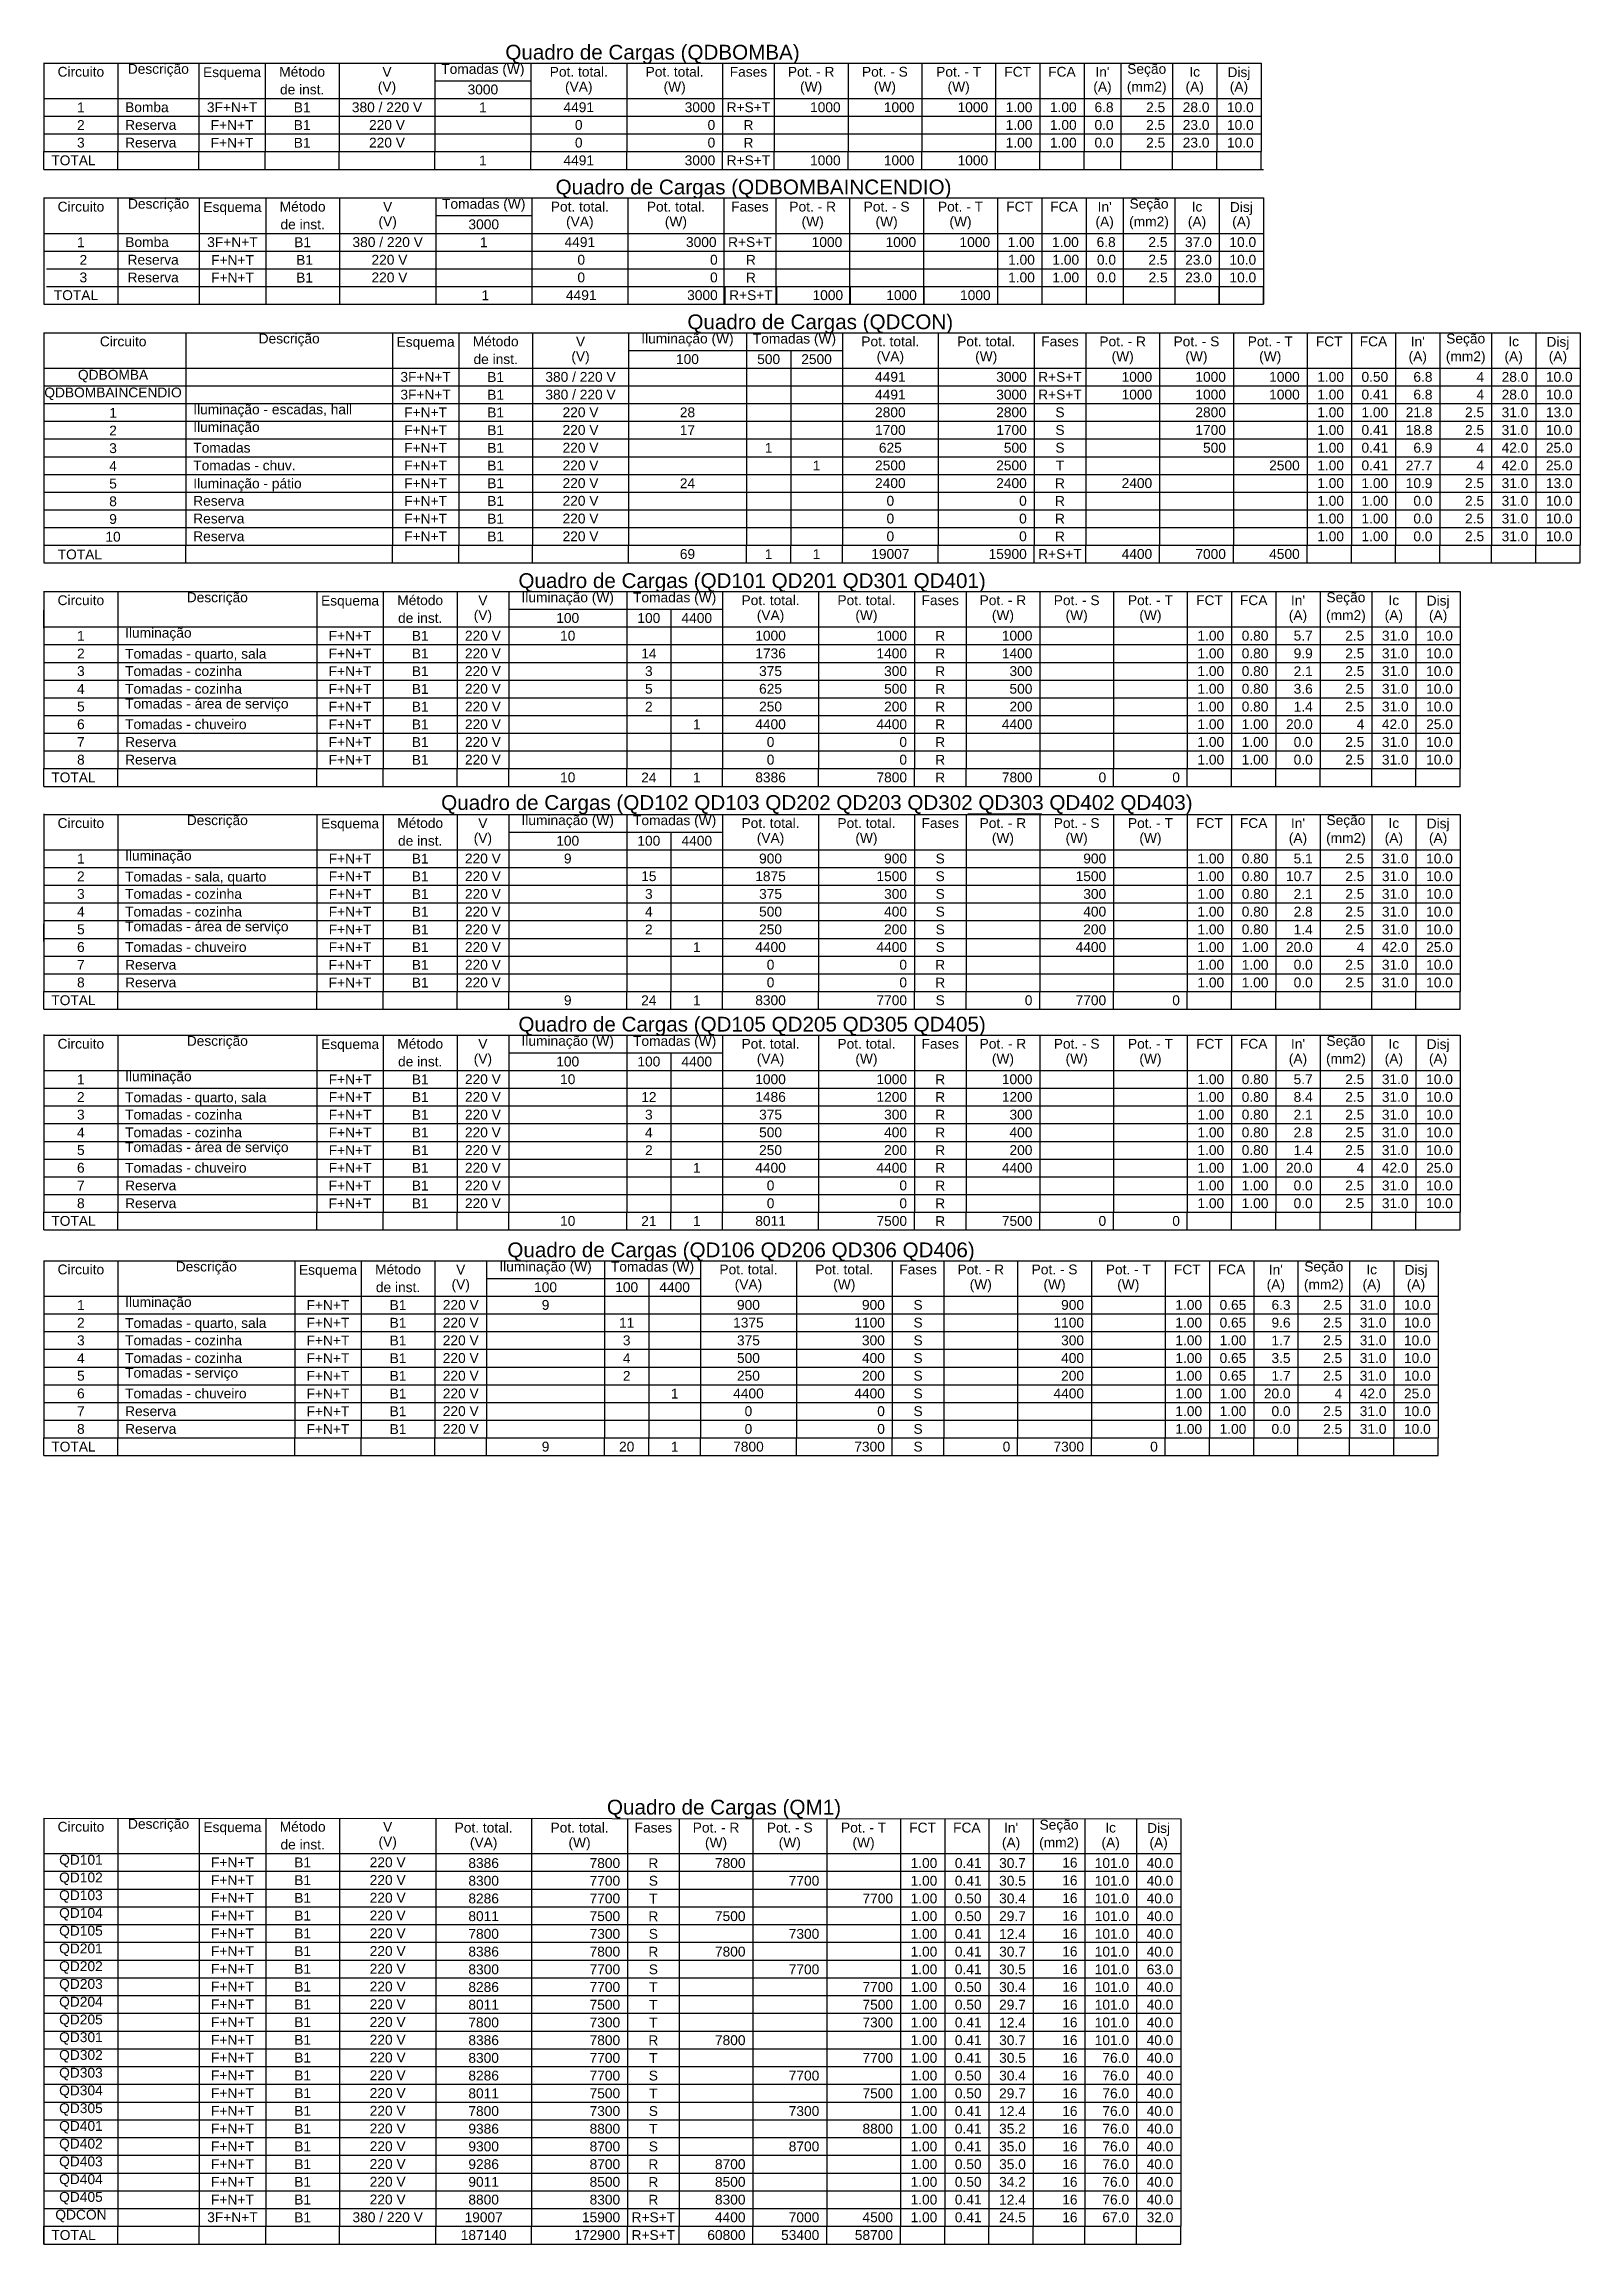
# Model space of a CAD drawing. Header units: inches. Extents: x -3 to 923, y -103 to 154.
# Drawn here: x 223.35 to 239.85, y 14.12 to 37.74 of the extents above; entities that cross this region are included whole.
import ezdxf

# ---------------------------------------------------------------- set-up
doc = ezdxf.new("R2010")
doc.units = ezdxf.units.IN
doc.header["$LTSCALE"] = 10
doc.header["$MEASUREMENT"] = 0
for name, color, linetype, lineweight in [('DI-Linhas do quadro', 8, 'Continuous', 30), ('DI-Textos do quadro', 2, 'Continuous', 20), ('DI-Título do quadro', 2, 'Continuous', 30)]:
    doc.layers.add(name, color=color, linetype=linetype, lineweight=lineweight)
doc.styles.add('Arial', font='arial.ttf')

msp = doc.modelspace()

# ---------------------------------------------------------------- texts
at = {"layer": 'DI-Textos do quadro', "line_spacing_factor": 0.798, "style": 'Arial'}
for s, insert, char_height, width, attachment_point in [('Circuito', (223.7427, 37.3915), 0.10569, 0.93272, 8), ('Descrição', (224.575, 37.3915), 0.10569, 1.223525, 8), ('Esquema', (225.3674, 37.3566), 0.10569, 1.16188, 8), ('Método', (226.1204, 37.3915), 0.10569, 0.916639, 8), ('(V)', (227.0321, 37.2014), 0.10569, 0.365851, 8), ('V', (227.0321, 37.3915), 0.1057, 0.183596, 8), ('Tomadas (W)', (228.0625, 37.3915), 0.105686, 1.663083, 8), ('Pot. total.', (229.0929, 37.3915), 0.105686, 1.16188, 8), ('(VA)', (229.0929, 37.2014), 0.10569, 0.549447, 8), ('Pot. total.', (230.1233, 37.3915), 0.105686, 1.16188, 8), ('(W)', (230.1233, 37.2014), 0.10569, 0.440898, 8), ('Fases', (230.9162, 37.3915), 0.10569, 0.749124, 8), ('Pot. - R', (231.5899, 37.3915), 0.10569, 0.93138, 8), ('(W)', (231.5899, 37.2014), 0.10569, 0.440898, 8), ('Pot. - S', (232.3823, 37.3915), 0.10569, 0.916639, 8), ('(W)', (232.3823, 37.2014), 0.10569, 0.440898, 8), ('Pot. - T', (233.1752, 37.3915), 0.10569, 0.900557, 8), ('(W)', (233.1752, 37.2014), 0.10569, 0.440898, 8), ('FCT', (233.8094, 37.3915), 0.10569, 0.533366, 8), ('FCA', (234.2849, 37.3915), 0.10569, 0.549447, 8), ('(A)', (234.7205, 37.2014), 0.10569, 0.365851, 8), ("In'", (234.7205, 37.3915), 0.10569, 0.281424, 8), ('(mm2)', (235.1961, 37.2014), 0.10569, 0.793348, 8), ('Seção', (235.1961, 37.3915), 0.10569, 0.779947, 8), ('(A)', (235.7115, 37.2014), 0.10569, 0.365851, 8), ('Ic', (235.7115, 37.3915), 0.10569, 0.214418, 8), ('Disj', (236.1871, 37.3566), 0.10569, 0.458319, 8), ('(A)', (236.1871, 37.2014), 0.10569, 0.365851, 8), ('1', (223.7427, 37.0108), 0.1057, 0.152773, 8), ('Bomba', (224.2183, 37.0108), 0.10569, 0.871075, 7), ('3F+N+T', (225.3674, 37.0108), 0.10569, 1.007766, 8), ('de inst.', (226.1204, 37.2014), 0.10569, 0.887156, 8), ('B1', (226.1204, 37.0108), 0.10569, 0.336369, 8), ('380 / 220 V', (227.0321, 37.0108), 0.105686, 1.405781, 8), ('3000', (228.0625, 37.2014), 0.10569, 0.611092, 8), ('1', (228.0625, 37.0108), 0.1057, 0.152773, 8), ('4491', (229.0929, 37.0108), 0.10569, 0.611092, 8), ('3000', (230.5594, 37.0108), 0.10569, 0.611092, 9), ('R+S+T', (230.9162, 37.0108), 0.10569, 0.871075, 8), ('1000', (231.9067, 37.0108), 0.10569, 0.611092, 9), ('1000', (232.6996, 37.0108), 0.10569, 0.611092, 9), ('1000', (233.492, 37.0108), 0.10569, 0.611092, 9), ('1.00', (233.9676, 37.0108), 0.10569, 0.534706, 9), ('1.00', (234.4431, 37.0108), 0.10569, 0.534706, 9), ('6.8', (234.8398, 37.0108), 0.10569, 0.381933, 9), ('2.5', (235.3947, 37.0108), 0.10569, 0.381933, 9), ('28.0', (235.8702, 37.0108), 0.10569, 0.534706, 9), ('10.0', (236.3457, 37.0108), 0.10569, 0.534706, 9), ('2', (223.7427, 36.8207), 0.1057, 0.152773, 8), ('Reserva', (224.2183, 36.8207), 0.10569, 1.023848, 7), ('F+N+T', (225.3674, 36.8205), 0.10569, 0.854993, 8), ('B1', (226.1204, 36.8207), 0.10569, 0.336369, 8), ('220 V', (227.0321, 36.8207), 0.10569, 0.718302, 8), ('0', (229.0929, 36.8207), 0.1057, 0.152773, 8), ('0', (230.5594, 36.8207), 0.1057, 0.152773, 9), ('R', (230.9162, 36.8207), 0.1057, 0.198337, 8), ('1.00', (233.9676, 36.8207), 0.10569, 0.534706, 9), ('1.00', (234.4431, 36.8207), 0.10569, 0.534706, 9), ('0.0', (234.8398, 36.8207), 0.10569, 0.381933, 9), ('2.5', (235.3947, 36.8206), 0.10569, 0.381933, 9), ('23.0', (235.8702, 36.8207), 0.10569, 0.534706, 9), ('10.0', (236.3457, 36.8207), 0.10569, 0.534706, 9), ('3', (223.7427, 36.6306), 0.1057, 0.152773, 8), ('Reserva', (224.2183, 36.6306), 0.10569, 1.023848, 7), ('F+N+T', (225.3674, 36.6302), 0.10569, 0.854993, 8), ('B1', (226.1204, 36.6306), 0.10569, 0.336369, 8), ('220 V', (227.0321, 36.6306), 0.10569, 0.718302, 8), ('0', (229.0929, 36.6306), 0.1057, 0.152773, 8), ('0', (230.5594, 36.6306), 0.1057, 0.152773, 9), ('R', (230.9162, 36.6306), 0.1057, 0.198337, 8), ('1.00', (233.9676, 36.6306), 0.10569, 0.534706, 9), ('1.00', (234.4431, 36.6306), 0.10569, 0.534706, 9), ('0.0', (234.8398, 36.6306), 0.10569, 0.381933, 9), ('2.5', (235.3947, 36.6304), 0.10569, 0.381933, 9), ('23.0', (235.8702, 36.6306), 0.10569, 0.534706, 9), ('10.0', (236.3457, 36.6306), 0.10569, 0.534706, 9), ('TOTAL', (223.4254, 36.4404), 0.10569, 0.884476, 7), ('1', (228.0625, 36.4404), 0.1057, 0.152773, 8), ('4491', (229.0929, 36.4404), 0.10569, 0.611092, 8), ('3000', (230.5594, 36.4404), 0.10569, 0.611092, 9), ('R+S+T', (230.9162, 36.4404), 0.10569, 0.871075, 8), ('1000', (231.9067, 36.4404), 0.10569, 0.611092, 9), ('1000', (232.6996, 36.4404), 0.10569, 0.611092, 9), ('1000', (233.492, 36.4404), 0.10569, 0.611092, 9), ('Circuito', (223.7434, 35.943), 0.1059, 0.989941, 8), ('Descrição', (224.5774, 35.943), 0.1059, 1.298587, 8), ('Esquema', (225.3714, 35.9081), 0.1059, 1.23316, 8), ('Método', (226.1259, 35.943), 0.1059, 0.972873, 8), ('V', (227.0394, 35.943), 0.1059, 0.194859, 8), ('Tomadas (W)', (228.0719, 35.943), 0.1059, 1.765111, 8), ('Pot. total.', (229.1044, 35.943), 0.1059, 1.23316, 8), ('Pot. total.', (230.1369, 35.943), 0.1059, 1.23316, 8), ('Fases', (230.9314, 35.943), 0.1059, 0.795082, 8), ('Pot. - R', (231.6064, 35.943), 0.1059, 0.988519, 8), ('Pot. - S', (232.4009, 35.943), 0.1059, 0.972873, 8), ('Pot. - T', (233.1949, 35.943), 0.1059, 0.955805, 8), ('FCT', (233.8304, 35.943), 0.1059, 0.566087, 8), ('FCA', (234.3069, 35.943), 0.1059, 0.583155, 8), ("In'", (234.7439, 35.943), 0.1059, 0.298689, 8), ('Seção', (235.2204, 35.943), 0.1059, 0.827796, 8), ('Ic', (235.7364, 35.943), 0.1059, 0.227573, 8), ('Disj', (236.2129, 35.9081), 0.1059, 0.486437, 8), ('de inst.', (226.1259, 35.7525), 0.1059, 0.941582, 8), ('(V)', (227.0394, 35.7525), 0.1059, 0.388296, 8), ('3000', (228.0719, 35.7525), 0.1059, 0.648582, 8), ('(VA)', (229.1044, 35.7525), 0.1059, 0.583155, 8), ('(W)', (230.1369, 35.7525), 0.1059, 0.467946, 8), ('(W)', (231.6064, 35.7525), 0.1059, 0.467946, 8), ('(W)', (232.4009, 35.7525), 0.1059, 0.467946, 8), ('(W)', (233.1949, 35.7525), 0.1059, 0.467946, 8), ('(A)', (234.7439, 35.7525), 0.1059, 0.388296, 8), ('(mm2)', (235.2204, 35.7525), 0.1059, 0.842019, 8), ('(A)', (235.7364, 35.7525), 0.1059, 0.388296, 8), ('(A)', (236.2129, 35.7525), 0.1059, 0.388296, 8), ('1', (223.7434, 35.562), 0.1059, 0.162146, 8), ('2', (223.7692, 35.3727), 0.1057, 0.152773, 8), ('Bomba', (224.2199, 35.562), 0.1059, 0.924514, 7), ('Reserva', (224.2447, 35.3727), 0.10569, 1.023848, 7), ('3F+N+T', (225.3714, 35.562), 0.1059, 1.069592, 8), ('F+N+T', (225.3722, 35.3714), 0.10569, 0.854993, 8), ('B1', (226.1259, 35.562), 0.1059, 0.357005, 8), ('B1', (226.1469, 35.3727), 0.10569, 0.336369, 8), ('380 / 220 V', (227.0394, 35.562), 0.1059, 1.492023, 8), ('220 V', (227.0585, 35.3727), 0.10569, 0.718302, 8), ('1', (228.0719, 35.562), 0.1059, 0.162146, 8), ('4491', (229.1044, 35.562), 0.1059, 0.648582, 8), ('0', (229.1194, 35.3727), 0.1057, 0.152773, 8), ('3000', (230.5739, 35.562), 0.1059, 0.648582, 9), ('0', (230.5859, 35.3727), 0.1057, 0.152773, 9), ('R+S+T', (230.9314, 35.562), 0.1059, 0.924514, 8), ('R', (230.9427, 35.3727), 0.1057, 0.198337, 8), ('1000', (231.9244, 35.562), 0.1059, 0.648582, 9), ('1000', (232.7184, 35.562), 0.1059, 0.648582, 9), ('1000', (233.5129, 35.562), 0.1059, 0.648582, 9), ('1.00', (233.9894, 35.562), 0.1059, 0.567509, 9), ('1.00', (233.994, 35.3727), 0.10569, 0.534706, 9), ('1.00', (234.4659, 35.562), 0.1059, 0.567509, 9), ('1.00', (234.4695, 35.3727), 0.10569, 0.534706, 9), ('6.8', (234.8629, 35.562), 0.1059, 0.405364, 9), ('0.0', (234.8662, 35.3727), 0.10569, 0.381933, 9), ('2.5', (235.4192, 35.5628), 0.10569, 0.381933, 9), ('2.5', (235.4192, 35.3726), 0.10569, 0.381933, 9), ('37.0', (235.8954, 35.562), 0.1059, 0.567509, 9), ('23.0', (235.8967, 35.3727), 0.10569, 0.534706, 9), ('10.0', (236.3719, 35.562), 0.1059, 0.567509, 9), ('10.0', (236.3722, 35.3727), 0.10569, 0.534706, 9), ('3', (223.7692, 35.1826), 0.1057, 0.152773, 8), ('Reserva', (224.2447, 35.1826), 0.10569, 1.023848, 7), ('F+N+T', (225.3722, 35.1823), 0.10569, 0.854993, 8), ('B1', (226.1469, 35.1826), 0.10569, 0.336369, 8), ('220 V', (227.0585, 35.1826), 0.10569, 0.718302, 8), ('0', (229.1194, 35.1826), 0.1057, 0.152773, 8), ('0', (230.5859, 35.1826), 0.1057, 0.152773, 9), ('R', (230.9427, 35.1826), 0.1057, 0.198337, 8), ('1.00', (233.994, 35.1826), 0.10569, 0.534706, 9), ('1.00', (234.4695, 35.1826), 0.10569, 0.534706, 9), ('0.0', (234.8662, 35.1826), 0.10569, 0.381933, 9), ('2.5', (235.4211, 35.1824), 0.10569, 0.381933, 9), ('23.0', (235.8967, 35.1826), 0.10569, 0.534706, 9), ('10.0', (236.3722, 35.1826), 0.10569, 0.534706, 9), ('TOTAL', (223.4518, 34.9925), 0.10569, 0.884476, 7), ('1', (228.0889, 34.9925), 0.1057, 0.152773, 8), ('4491', (229.1194, 34.9925), 0.10569, 0.611092, 8), ('3000', (230.5859, 34.9925), 0.10569, 0.611092, 9), ('R+S+T', (230.9427, 34.9925), 0.10569, 0.871075, 8), ('1000', (231.9332, 34.9925), 0.10569, 0.611092, 9), ('1000', (232.7261, 34.9925), 0.10569, 0.611092, 9), ('1000', (233.5185, 34.9925), 0.10569, 0.611092, 9), ('Circuito', (224.1972, 34.4955), 0.10569, 0.93272, 8), ('Descrição', (225.9811, 34.4955), 0.10569, 1.223525, 8), ('Esquema', (227.4471, 34.4606), 0.10569, 1.16188, 8), ('Método', (228.2001, 34.4955), 0.10569, 0.916639, 8), ('V', (229.1117, 34.4955), 0.1057, 0.183596, 8), ('Iluminação (W)', (230.2609, 34.4955), 0.105686, 1.848018, 8), ('Tomadas (W)', (231.4106, 34.4955), 0.105686, 1.663083, 8), ('Pot. total.', (232.441, 34.4955), 0.105686, 1.16188, 8), ('Pot. total.', (233.4714, 34.4955), 0.105686, 1.16188, 8), ('Fases', (234.2638, 34.4955), 0.10569, 0.749124, 8), ('Pot. - R', (234.9375, 34.4955), 0.10569, 0.93138, 8), ('Pot. - S', (235.7304, 34.4955), 0.10569, 0.916639, 8), ('Pot. - T', (236.5233, 34.4955), 0.10569, 0.900557, 8), ('FCT', (237.157, 34.4955), 0.10569, 0.533366, 8), ('FCA', (237.6325, 34.4955), 0.10569, 0.549447, 8), ("In'", (238.1085, 34.4955), 0.10569, 0.281424, 8), ('Seção', (238.6235, 34.4955), 0.10569, 0.779947, 8), ('Ic', (239.139, 34.4955), 0.10569, 0.214418, 8), ('Disj', (239.6145, 34.4606), 0.10569, 0.458319, 8), ('de inst.', (228.2001, 34.3054), 0.10569, 0.887156, 8), ('(V)', (229.1117, 34.3054), 0.10569, 0.365851, 8), ('100', (230.2609, 34.3054), 0.10569, 0.458319, 8), ('500', (231.1332, 34.3054), 0.10569, 0.458319, 8), ('2500', (231.6481, 34.3054), 0.10569, 0.611092, 8), ('(VA)', (232.441, 34.3054), 0.10569, 0.549447, 8), ('(W)', (233.4714, 34.3054), 0.10569, 0.440898, 8), ('(W)', (234.9375, 34.3054), 0.10569, 0.440898, 8), ('(W)', (235.7304, 34.3054), 0.10569, 0.440898, 8), ('(W)', (236.5233, 34.3054), 0.10569, 0.440898, 8), ('(A)', (238.1085, 34.3054), 0.10569, 0.365851, 8), ('(mm2)', (238.6235, 34.3054), 0.10569, 0.793348, 8), ('(A)', (239.139, 34.3054), 0.10569, 0.365851, 8), ('(A)', (239.6145, 34.3054), 0.10569, 0.365851, 8), ('QDBOMBAINCENDIO', (224.0883, 33.9199), 0.105686, 2.747236, 8), ('QDBOMBA', (224.0883, 34.11), 0.10569, 1.40444, 8), ('3F+N+T', (227.4471, 34.1148), 0.10569, 1.007766, 8), ('3F+N+T', (227.4471, 33.9247), 0.10569, 1.007766, 8), ('B1', (228.2001, 34.1148), 0.10569, 0.336369, 8), ('B1', (228.2001, 33.9247), 0.10569, 0.336369, 8), ('380 / 220 V', (229.1117, 34.1148), 0.105686, 1.405781, 8), ('380 / 220 V', (229.1117, 33.9247), 0.105686, 1.405781, 8), ('4491', (232.441, 34.1148), 0.10569, 0.611092, 8), ('4491', (232.441, 33.9247), 0.10569, 0.611092, 8), ('3000', (233.907, 34.1148), 0.10569, 0.611092, 9), ('3000', (233.907, 33.9247), 0.10569, 0.611092, 9), ('R+S+T', (234.2638, 34.1148), 0.10569, 0.871075, 8), ('R+S+T', (234.2638, 33.9247), 0.10569, 0.871075, 8), ('1000', (235.2548, 34.1148), 0.10569, 0.611092, 9), ('1000', (235.2548, 33.9247), 0.10569, 0.611092, 9), ('1000', (236.0472, 34.1148), 0.10569, 0.611092, 9), ('1000', (236.0472, 33.9247), 0.10569, 0.611092, 9), ('1000', (236.8401, 34.1148), 0.10569, 0.611092, 9), ('1000', (236.8401, 33.9247), 0.10569, 0.611092, 9), ('1.00', (237.3157, 34.1148), 0.10569, 0.534706, 9), ('1.00', (237.3157, 33.9247), 0.10569, 0.534706, 9), ('0.50', (237.7912, 34.1148), 0.10569, 0.534706, 9), ('0.41', (237.7912, 33.9247), 0.10569, 0.534706, 9), ('6.8', (238.2667, 34.1148), 0.10569, 0.381933, 9), ('6.8', (238.2667, 33.9247), 0.10569, 0.381933, 9), ('4', (238.8216, 34.1148), 0.1057, 0.152773, 9), ('4', (238.8216, 33.9247), 0.1057, 0.152773, 9), ('28.0', (239.2971, 34.1148), 0.10569, 0.534706, 9), ('28.0', (239.2971, 33.9247), 0.10569, 0.534706, 9), ('10.0', (239.7727, 34.1148), 0.10569, 0.534706, 9), ('10.0', (239.7727, 33.9247), 0.10569, 0.534706, 9), ('1', (224.0883, 33.7298), 0.1057, 0.152773, 8), ('Iluminação - escadas, hall', (224.9502, 33.7345), 0.105686, 3.181433, 7), ('F+N+T', (227.4471, 33.7345), 0.10569, 0.854993, 8), ('B1', (228.2001, 33.7345), 0.10569, 0.336369, 8), ('220 V', (229.1117, 33.7345), 0.10569, 0.718302, 8), ('28', (230.2609, 33.7345), 0.10569, 0.305546, 8), ('2800', (232.441, 33.7345), 0.10569, 0.611092, 8), ('2800', (233.907, 33.7345), 0.10569, 0.611092, 9), ('S', (234.2638, 33.7345), 0.1057, 0.183596, 8), ('2800', (236.0472, 33.7345), 0.10569, 0.611092, 9), ('1.00', (237.3157, 33.7345), 0.10569, 0.534706, 9), ('1.00', (237.7912, 33.7345), 0.10569, 0.534706, 9), ('21.8', (238.2667, 33.7345), 0.10569, 0.534706, 9), ('2.5', (238.8216, 33.7345), 0.10569, 0.381933, 9), ('31.0', (239.2971, 33.7345), 0.10569, 0.534706, 9), ('13.0', (239.7727, 33.7345), 0.10569, 0.534706, 9), ('2', (224.0883, 33.5397), 0.1057, 0.152773, 8), ('Iluminação', (224.9502, 33.5444), 0.10569, 1.330734, 7), ('F+N+T', (227.4471, 33.5444), 0.10569, 0.854993, 8), ('B1', (228.2001, 33.5444), 0.10569, 0.336369, 8), ('220 V', (229.1117, 33.5444), 0.10569, 0.718302, 8), ('17', (230.2609, 33.5444), 0.10569, 0.305546, 8), ('1700', (232.441, 33.5444), 0.10569, 0.611092, 8), ('1700', (233.907, 33.5444), 0.10569, 0.611092, 9), ('S', (234.2638, 33.5444), 0.1057, 0.183596, 8), ('1700', (236.0472, 33.5444), 0.10569, 0.611092, 9), ('1.00', (237.3157, 33.5444), 0.10569, 0.534706, 9), ('0.41', (237.7912, 33.5444), 0.10569, 0.534706, 9), ('18.8', (238.2667, 33.5444), 0.10569, 0.534706, 9), ('2.5', (238.8216, 33.5444), 0.10569, 0.381933, 9), ('31.0', (239.2971, 33.5444), 0.10569, 0.534706, 9), ('10.0', (239.7727, 33.5444), 0.10569, 0.534706, 9), ('3', (224.0883, 33.3491), 0.1057, 0.152773, 8), ('Tomadas', (224.9502, 33.3538), 0.10569, 1.145798, 7), ('F+N+T', (227.4471, 33.3538), 0.10569, 0.854993, 8), ('B1', (228.2001, 33.3538), 0.10569, 0.336369, 8), ('220 V', (229.1117, 33.3538), 0.10569, 0.718302, 8), ('1', (231.1332, 33.3538), 0.1057, 0.152773, 8), ('625', (232.441, 33.3538), 0.10569, 0.458319, 8), ('500', (233.907, 33.3538), 0.10569, 0.458319, 9), ('S', (234.2638, 33.3538), 0.1057, 0.183596, 8), ('500', (236.0472, 33.3538), 0.10569, 0.458319, 9), ('1.00', (237.3157, 33.3538), 0.10569, 0.534706, 9), ('0.41', (237.7912, 33.3538), 0.10569, 0.534706, 9), ('6.9', (238.2667, 33.3538), 0.10569, 0.381933, 9), ('4', (238.8216, 33.3538), 0.1057, 0.152773, 9), ('42.0', (239.2971, 33.3538), 0.10569, 0.534706, 9), ('25.0', (239.7727, 33.3538), 0.10569, 0.534706, 9), ('4', (224.0883, 33.159), 0.1057, 0.152773, 8), ('Tomadas - chuv.', (224.9502, 33.1637), 0.105686, 2.047696, 7), ('Iluminação - pátio', (224.9502, 32.9387), 0.105686, 2.170986, 7), ('F+N+T', (227.4471, 33.1637), 0.10569, 0.854993, 8), ('F+N+T', (227.4471, 32.9736), 0.10569, 0.854993, 8), ('B1', (228.2001, 33.1637), 0.10569, 0.336369, 8), ('B1', (228.2001, 32.9736), 0.10569, 0.336369, 8), ('220 V', (229.1117, 33.1637), 0.10569, 0.718302, 8), ('220 V', (229.1117, 32.9736), 0.10569, 0.718302, 8), ('24', (230.2609, 32.9736), 0.10569, 0.305546, 8), ('1', (231.6481, 33.1637), 0.1057, 0.152773, 8), ('2500', (232.441, 33.1637), 0.10569, 0.611092, 8), ('2400', (232.441, 32.9736), 0.10569, 0.611092, 8), ('2500', (233.907, 33.1637), 0.10569, 0.611092, 9), ('2400', (233.907, 32.9736), 0.10569, 0.611092, 9), ('T', (234.2638, 33.1637), 0.1057, 0.167514, 8), ('R', (234.2638, 32.9736), 0.1057, 0.198337, 8), ('2400', (235.2548, 32.9736), 0.10569, 0.611092, 9), ('2500', (236.8401, 33.1637), 0.10569, 0.611092, 9), ('1.00', (237.3157, 33.1637), 0.10569, 0.534706, 9), ('1.00', (237.3157, 32.9736), 0.10569, 0.534706, 9), ('0.41', (237.7912, 33.1637), 0.10569, 0.534706, 9), ('1.00', (237.7912, 32.9736), 0.10569, 0.534706, 9), ('27.7', (238.2667, 33.1637), 0.10569, 0.534706, 9), ('10.9', (238.2667, 32.9736), 0.10569, 0.534706, 9), ('2.5', (238.8216, 32.9736), 0.10569, 0.381933, 9), ('4', (238.8216, 33.1637), 0.1057, 0.152773, 9), ('42.0', (239.2971, 33.1637), 0.10569, 0.534706, 9), ('31.0', (239.2971, 32.9736), 0.10569, 0.534706, 9), ('25.0', (239.7727, 33.1637), 0.10569, 0.534706, 9), ('13.0', (239.7727, 32.9736), 0.10569, 0.534706, 9), ('5', (224.0883, 32.9688), 0.1057, 0.152773, 8), ('8', (224.0883, 32.7787), 0.1057, 0.152773, 8), ('Reserva', (224.9502, 32.7835), 0.10569, 1.023848, 7), ('F+N+T', (227.4471, 32.7833), 0.10569, 0.854993, 8), ('B1', (228.2001, 32.7835), 0.10569, 0.336369, 8), ('220 V', (229.1117, 32.7835), 0.10569, 0.718302, 8), ('0', (232.441, 32.7835), 0.1057, 0.152773, 8), ('0', (233.907, 32.7835), 0.1057, 0.152773, 9), ('R', (234.2638, 32.7835), 0.1057, 0.198337, 8), ('1.00', (237.3157, 32.7835), 0.10569, 0.534706, 9), ('1.00', (237.7912, 32.7835), 0.10569, 0.534706, 9), ('0.0', (238.2667, 32.7835), 0.10569, 0.381933, 9), ('2.5', (238.8216, 32.7835), 0.10569, 0.381933, 9), ('31.0', (239.2971, 32.7835), 0.10569, 0.534706, 9), ('10.0', (239.7727, 32.7835), 0.10569, 0.534706, 9), ('9', (224.0883, 32.5886), 0.1057, 0.152773, 8), ('Reserva', (224.9502, 32.5934), 0.10569, 1.023848, 7), ('F+N+T', (227.4471, 32.5931), 0.10569, 0.854993, 8), ('B1', (228.2001, 32.5934), 0.10569, 0.336369, 8), ('220 V', (229.1117, 32.5934), 0.10569, 0.718302, 8), ('0', (232.441, 32.5934), 0.1057, 0.152773, 8), ('0', (233.907, 32.5934), 0.1057, 0.152773, 9), ('R', (234.2638, 32.5934), 0.1057, 0.198337, 8), ('1.00', (237.3157, 32.5934), 0.10569, 0.534706, 9), ('1.00', (237.7912, 32.5934), 0.10569, 0.534706, 9), ('0.0', (238.2667, 32.5934), 0.10569, 0.381933, 9), ('2.5', (238.8216, 32.5934), 0.10569, 0.381933, 9), ('31.0', (239.2971, 32.5934), 0.10569, 0.534706, 9), ('10.0', (239.7727, 32.5934), 0.10569, 0.534706, 9), ('10', (224.0883, 32.398), 0.10569, 0.305546, 8), ('Reserva', (224.9502, 32.4027), 0.10569, 1.023848, 7), ('F+N+T', (227.4471, 32.4028), 0.10569, 0.854993, 8), ('B1', (228.2001, 32.4027), 0.10569, 0.336369, 8), ('220 V', (229.1117, 32.4027), 0.10569, 0.718302, 8), ('0', (232.441, 32.4027), 0.1057, 0.152773, 8), ('0', (233.907, 32.4027), 0.1057, 0.152773, 9), ('R', (234.2638, 32.4027), 0.1057, 0.198337, 8), ('1.00', (237.3157, 32.4027), 0.10569, 0.534706, 9), ('1.00', (237.7912, 32.4027), 0.10569, 0.534706, 9), ('0.0', (238.2667, 32.4027), 0.10569, 0.381933, 9), ('2.5', (238.8216, 32.4027), 0.10569, 0.381933, 9), ('31.0', (239.2971, 32.4027), 0.10569, 0.534706, 9), ('10.0', (239.7727, 32.4027), 0.10569, 0.534706, 9), ('TOTAL', (223.494, 32.2079), 0.10569, 0.884476, 7), ('69', (230.2609, 32.2126), 0.10569, 0.305546, 8), ('1', (231.1332, 32.2126), 0.1057, 0.152773, 8), ('1', (231.6481, 32.2126), 0.1057, 0.152773, 8), ('19007', (232.441, 32.2126), 0.10569, 0.763866, 8), ('15900', (233.907, 32.2126), 0.10569, 0.763866, 9), ('R+S+T', (234.2638, 32.2126), 0.10569, 0.871075, 8), ('4400', (235.2548, 32.2126), 0.10569, 0.611092, 9), ('7000', (236.0472, 32.2126), 0.10569, 0.611092, 9), ('4500', (236.8401, 32.2126), 0.10569, 0.611092, 9), ('Circuito', (223.7428, 31.716), 0.10569, 0.93272, 8), ('Descrição', (225.2088, 31.716), 0.10569, 1.223525, 8), ('Esquema', (226.6354, 31.6811), 0.10569, 1.16188, 8), ('Método', (227.3889, 31.716), 0.10569, 0.916639, 8), ('(V)', (228.0625, 31.5254), 0.10569, 0.365851, 8), ('V', (228.0625, 31.716), 0.1057, 0.183596, 8), ('Iluminação (W)', (228.9742, 31.716), 0.105686, 1.848018, 8), ('Tomadas (W)', (230.1234, 31.716), 0.105686, 1.663083, 8), ('Pot. total.', (231.1538, 31.716), 0.105686, 1.16188, 8), ('(VA)', (231.1538, 31.5254), 0.10569, 0.549447, 8), ('Pot. total.', (232.1842, 31.716), 0.105686, 1.16188, 8), ('(W)', (232.1842, 31.5254), 0.10569, 0.440898, 8), ('Fases', (232.9771, 31.716), 0.10569, 0.749124, 8), ('Pot. - R', (233.6507, 31.716), 0.10569, 0.93138, 8), ('(W)', (233.6507, 31.5254), 0.10569, 0.440898, 8), ('Pot. - S', (234.4431, 31.716), 0.10569, 0.916639, 8), ('(W)', (234.4431, 31.5254), 0.10569, 0.440898, 8), ('Pot. - T', (235.236, 31.716), 0.10569, 0.900557, 8), ('(W)', (235.236, 31.5254), 0.10569, 0.440898, 8), ('FCT', (235.8703, 31.716), 0.10569, 0.533366, 8), ('FCA', (236.3458, 31.716), 0.10569, 0.549447, 8), ('(A)', (236.8213, 31.5254), 0.10569, 0.365851, 8), ("In'", (236.8213, 31.716), 0.10569, 0.281424, 8), ('(mm2)', (237.3363, 31.5254), 0.10569, 0.793348, 8), ('Seção', (237.3363, 31.716), 0.10569, 0.779947, 8), ('(A)', (237.8517, 31.5254), 0.10569, 0.365851, 8), ('Ic', (237.8517, 31.716), 0.10569, 0.214418, 8), ('Disj', (238.3273, 31.6811), 0.10569, 0.458319, 8), ('(A)', (238.3273, 31.5254), 0.10569, 0.365851, 8), ('1', (223.7428, 31.3353), 0.1057, 0.152773, 8), ('Iluminação', (224.2183, 31.3353), 0.10569, 1.330734, 7), ('F+N+T', (226.6354, 31.3353), 0.10569, 0.854993, 8), ('de inst.', (227.3889, 31.5254), 0.10569, 0.887156, 8), ('B1', (227.3889, 31.3353), 0.10569, 0.336369, 8), ('220 V', (228.0625, 31.3353), 0.10569, 0.718302, 8), ('100', (228.9742, 31.5254), 0.10569, 0.458319, 8), ('10', (228.9742, 31.3353), 0.10569, 0.305546, 8), ('100', (229.8459, 31.5254), 0.10569, 0.458319, 8), ('4400', (230.3609, 31.5254), 0.10569, 0.611092, 8), ('1000', (231.1538, 31.3353), 0.10569, 0.611092, 8), ('1000', (232.6203, 31.3353), 0.10569, 0.611092, 9), ('R', (232.9771, 31.3353), 0.1057, 0.198337, 8), ('1000', (233.9676, 31.3353), 0.10569, 0.611092, 9), ('1.00', (236.0284, 31.3353), 0.10569, 0.534706, 9), ('0.80', (236.504, 31.3353), 0.10569, 0.534706, 9), ('5.7', (236.98, 31.3353), 0.10569, 0.381933, 9), ('2.5', (237.5344, 31.3353), 0.10569, 0.381933, 9), ('31.0', (238.0104, 31.3353), 0.10569, 0.534706, 9), ('10.0', (238.486, 31.3353), 0.10569, 0.534706, 9), ('2', (223.7428, 31.1452), 0.1057, 0.152773, 8), ('Tomadas - quarto, sala', (224.2183, 31.1103), 0.105686, 2.826302, 7), ('F+N+T', (226.6354, 31.1452), 0.10569, 0.854993, 8), ('B1', (227.3889, 31.1452), 0.10569, 0.336369, 8), ('220 V', (228.0625, 31.1452), 0.10569, 0.718302, 8), ('14', (229.8459, 31.1452), 0.10569, 0.305546, 8), ('1736', (231.1538, 31.1452), 0.10569, 0.611092, 8), ('1400', (232.6203, 31.1452), 0.10569, 0.611092, 9), ('R', (232.9771, 31.1452), 0.1057, 0.198337, 8), ('1400', (233.9676, 31.1452), 0.10569, 0.611092, 9), ('1.00', (236.0284, 31.1452), 0.10569, 0.534706, 9), ('0.80', (236.504, 31.1452), 0.10569, 0.534706, 9), ('9.9', (236.98, 31.1452), 0.10569, 0.381933, 9), ('2.5', (237.5344, 31.1452), 0.10569, 0.381933, 9), ('31.0', (238.0104, 31.1452), 0.10569, 0.534706, 9), ('10.0', (238.486, 31.1452), 0.10569, 0.534706, 9), ('3', (223.7428, 30.955), 0.1057, 0.152773, 8), ('Tomadas - cozinha', (224.2183, 30.955), 0.105686, 2.338501, 7), ('F+N+T', (226.6354, 30.955), 0.10569, 0.854993, 8), ('B1', (227.3889, 30.955), 0.10569, 0.336369, 8), ('220 V', (228.0625, 30.955), 0.10569, 0.718302, 8), ('3', (229.8459, 30.955), 0.1057, 0.152773, 8), ('375', (231.1538, 30.955), 0.10569, 0.458319, 8), ('300', (232.6203, 30.955), 0.10569, 0.458319, 9), ('R', (232.9771, 30.955), 0.1057, 0.198337, 8), ('300', (233.9676, 30.955), 0.10569, 0.458319, 9), ('1.00', (236.0284, 30.955), 0.10569, 0.534706, 9), ('0.80', (236.504, 30.955), 0.10569, 0.534706, 9), ('2.1', (236.98, 30.955), 0.10569, 0.381933, 9), ('2.5', (237.5344, 30.955), 0.10569, 0.381933, 9), ('31.0', (238.0104, 30.955), 0.10569, 0.534706, 9), ('10.0', (238.486, 30.955), 0.10569, 0.534706, 9), ('4', (223.7428, 30.7649), 0.1057, 0.152773, 8), ('Tomadas - cozinha', (224.2183, 30.7649), 0.105686, 2.338501, 7), ('Tomadas - área de serviço', (224.2183, 30.5743), 0.105686, 3.26988, 7), ('F+N+T', (226.6354, 30.7649), 0.10569, 0.854993, 8), ('B1', (227.3889, 30.7649), 0.10569, 0.336369, 8), ('220 V', (228.0625, 30.7649), 0.10569, 0.718302, 8), ('5', (229.8459, 30.7649), 0.1057, 0.152773, 8), ('625', (231.1538, 30.7649), 0.10569, 0.458319, 8), ('500', (232.6203, 30.7649), 0.10569, 0.458319, 9), ('R', (232.9771, 30.7649), 0.1057, 0.198337, 8), ('500', (233.9676, 30.7649), 0.10569, 0.458319, 9), ('1.00', (236.0284, 30.7649), 0.10569, 0.534706, 9), ('0.80', (236.504, 30.7649), 0.10569, 0.534706, 9), ('3.6', (236.98, 30.7649), 0.10569, 0.381933, 9), ('2.5', (237.5344, 30.7649), 0.10569, 0.381933, 9), ('31.0', (238.0104, 30.7649), 0.10569, 0.534706, 9), ('10.0', (238.486, 30.7649), 0.10569, 0.534706, 9), ('5', (223.7428, 30.5743), 0.1057, 0.152773, 8), ('6', (223.7428, 30.3842), 0.1057, 0.152773, 8), ('Tomadas - chuveiro', (224.2183, 30.3842), 0.105686, 2.429628, 7), ('F+N+T', (226.6354, 30.5743), 0.10569, 0.854993, 8), ('F+N+T', (226.6354, 30.3842), 0.10569, 0.854993, 8), ('B1', (227.3889, 30.5743), 0.10569, 0.336369, 8), ('B1', (227.3889, 30.3842), 0.10569, 0.336369, 8), ('220 V', (228.0625, 30.5743), 0.10569, 0.718302, 8), ('220 V', (228.0625, 30.3842), 0.10569, 0.718302, 8), ('2', (229.8459, 30.5743), 0.1057, 0.152773, 8), ('1', (230.3609, 30.3842), 0.1057, 0.152773, 8), ('4400', (231.1538, 30.3842), 0.10569, 0.611092, 8), ('250', (231.1538, 30.5743), 0.10569, 0.458319, 8), ('4400', (232.6203, 30.3842), 0.10569, 0.611092, 9), ('200', (232.6203, 30.5743), 0.10569, 0.458319, 9), ('R', (232.9771, 30.5743), 0.1057, 0.198337, 8), ('R', (232.9771, 30.3842), 0.1057, 0.198337, 8), ('4400', (233.9676, 30.3842), 0.10569, 0.611092, 9), ('200', (233.9676, 30.5743), 0.10569, 0.458319, 9), ('1.00', (236.0284, 30.5743), 0.10569, 0.534706, 9), ('1.00', (236.0284, 30.3842), 0.10569, 0.534706, 9), ('0.80', (236.504, 30.5743), 0.10569, 0.534706, 9), ('1.00', (236.504, 30.3842), 0.10569, 0.534706, 9), ('20.0', (236.98, 30.3842), 0.10569, 0.534706, 9), ('1.4', (236.98, 30.5743), 0.10569, 0.381933, 9), ('2.5', (237.5344, 30.5743), 0.10569, 0.381933, 9), ('4', (237.5344, 30.3842), 0.1057, 0.152773, 9), ('42.0', (238.0104, 30.3842), 0.10569, 0.534706, 9), ('31.0', (238.0104, 30.5743), 0.10569, 0.534706, 9), ('25.0', (238.486, 30.3842), 0.10569, 0.534706, 9), ('10.0', (238.486, 30.5743), 0.10569, 0.534706, 9), ('7', (223.7428, 30.1941), 0.1057, 0.152773, 8), ('Reserva', (224.2183, 30.1941), 0.10569, 1.023848, 7), ('F+N+T', (226.6354, 30.194), 0.10569, 0.854993, 8), ('B1', (227.3889, 30.1941), 0.10569, 0.336369, 8), ('220 V', (228.0625, 30.1941), 0.10569, 0.718302, 8), ('0', (231.1538, 30.1941), 0.1057, 0.152773, 8), ('0', (232.6203, 30.1941), 0.1057, 0.152773, 9), ('R', (232.9771, 30.1941), 0.1057, 0.198337, 8), ('1.00', (236.0284, 30.1941), 0.10569, 0.534706, 9), ('1.00', (236.504, 30.1941), 0.10569, 0.534706, 9), ('0.0', (236.98, 30.1941), 0.10569, 0.381933, 9), ('2.5', (237.5344, 30.1941), 0.10569, 0.381933, 9), ('31.0', (238.0104, 30.1941), 0.10569, 0.534706, 9), ('10.0', (238.486, 30.1941), 0.10569, 0.534706, 9), ('8', (223.7428, 30.004), 0.1057, 0.152773, 8), ('Reserva', (224.2183, 30.004), 0.10569, 1.023848, 7), ('F+N+T', (226.6354, 30.0037), 0.10569, 0.854993, 8), ('B1', (227.3889, 30.004), 0.10569, 0.336369, 8), ('220 V', (228.0625, 30.004), 0.10569, 0.718302, 8), ('0', (231.1538, 30.004), 0.1057, 0.152773, 8), ('0', (232.6203, 30.004), 0.1057, 0.152773, 9), ('R', (232.9771, 30.004), 0.1057, 0.198337, 8), ('1.00', (236.0284, 30.004), 0.10569, 0.534706, 9), ('1.00', (236.504, 30.004), 0.10569, 0.534706, 9), ('0.0', (236.98, 30.004), 0.10569, 0.381933, 9), ('2.5', (237.5344, 30.004), 0.10569, 0.381933, 9), ('31.0', (238.0104, 30.004), 0.10569, 0.534706, 9), ('10.0', (238.486, 30.004), 0.10569, 0.534706, 9), ('TOTAL', (223.4254, 29.8134), 0.10569, 0.884476, 7), ('10', (228.9742, 29.8134), 0.10569, 0.305546, 8), ('24', (229.8459, 29.8134), 0.10569, 0.305546, 8), ('1', (230.3609, 29.8134), 0.1057, 0.152773, 8), ('8386', (231.1538, 29.8134), 0.10569, 0.611092, 8), ('7800', (232.6203, 29.8134), 0.10569, 0.611092, 9), ('R', (232.9771, 29.8134), 0.1057, 0.198337, 8), ('7800', (233.9676, 29.8134), 0.10569, 0.611092, 9), ('0', (234.7605, 29.8134), 0.1057, 0.152773, 9), ('0', (235.5529, 29.8134), 0.1057, 0.152773, 9), ('Circuito', (223.7427, 29.3228), 0.10569, 0.93272, 8), ('Descrição', (225.2087, 29.3228), 0.10569, 1.223525, 8), ('Esquema', (226.6358, 29.288), 0.10569, 1.16188, 8), ('Método', (227.3888, 29.3228), 0.10569, 0.916639, 8), ('V', (228.0624, 29.3228), 0.1057, 0.183596, 8), ('Iluminação (W)', (228.9741, 29.3228), 0.105686, 1.848018, 8), ('Tomadas (W)', (230.1233, 29.3228), 0.105686, 1.663083, 8), ('Pot. total.', (231.1537, 29.3228), 0.105686, 1.16188, 8), ('Pot. total.', (232.1841, 29.3228), 0.105686, 1.16188, 8), ('Fases', (232.977, 29.3228), 0.10569, 0.749124, 8), ('Pot. - R', (233.6506, 29.3228), 0.10569, 0.93138, 8), ('Pot. - S', (234.443, 29.3228), 0.10569, 0.916639, 8), ('Pot. - T', (235.2359, 29.3228), 0.10569, 0.900557, 8), ('FCT', (235.8702, 29.3228), 0.10569, 0.533366, 8), ('FCA', (236.3457, 29.3228), 0.10569, 0.549447, 8), ("In'", (236.8212, 29.3228), 0.10569, 0.281424, 8), ('Seção', (237.3367, 29.3228), 0.10569, 0.779947, 8), ('Ic', (237.8516, 29.3228), 0.10569, 0.214418, 8), ('Disj', (238.3272, 29.288), 0.10569, 0.458319, 8), ('Iluminação', (224.2182, 28.9421), 0.10569, 1.330734, 7), ('de inst.', (227.3888, 29.1327), 0.10569, 0.887156, 8), ('(V)', (228.0624, 29.1327), 0.10569, 0.365851, 8), ('100', (228.9741, 29.1327), 0.10569, 0.458319, 8), ('100', (229.8458, 29.1327), 0.10569, 0.458319, 8), ('4400', (230.3613, 29.1327), 0.10569, 0.611092, 8), ('(VA)', (231.1537, 29.1327), 0.10569, 0.549447, 8), ('(W)', (232.1841, 29.1327), 0.10569, 0.440898, 8), ('(W)', (233.6506, 29.1327), 0.10569, 0.440898, 8), ('(W)', (234.443, 29.1327), 0.10569, 0.440898, 8), ('(W)', (235.2359, 29.1327), 0.10569, 0.440898, 8), ('(A)', (236.8212, 29.1327), 0.10569, 0.365851, 8), ('(mm2)', (237.3367, 29.1327), 0.10569, 0.793348, 8), ('(A)', (237.8516, 29.1327), 0.10569, 0.365851, 8), ('(A)', (238.3272, 29.1327), 0.10569, 0.365851, 8), ('2', (223.7427, 28.752), 0.1057, 0.152773, 8), ('1', (223.7427, 28.9421), 0.1057, 0.152773, 8), ('Tomadas - sala, quarto', (224.2182, 28.7171), 0.105686, 2.826302, 7), ('F+N+T', (226.6358, 28.9421), 0.10569, 0.854993, 8), ('F+N+T', (226.6358, 28.752), 0.10569, 0.854993, 8), ('B1', (227.3888, 28.9421), 0.10569, 0.336369, 8), ('B1', (227.3888, 28.752), 0.10569, 0.336369, 8), ('220 V', (228.0624, 28.9421), 0.10569, 0.718302, 8), ('220 V', (228.0624, 28.752), 0.10569, 0.718302, 8), ('9', (228.9741, 28.9421), 0.1057, 0.152773, 8), ('15', (229.8458, 28.752), 0.10569, 0.305546, 8), ('1875', (231.1537, 28.752), 0.10569, 0.611092, 8), ('900', (231.1537, 28.9421), 0.10569, 0.458319, 8), ('1500', (232.6202, 28.752), 0.10569, 0.611092, 9), ('900', (232.6202, 28.9421), 0.10569, 0.458319, 9), ('S', (232.977, 28.9421), 0.1057, 0.183596, 8), ('S', (232.977, 28.752), 0.1057, 0.183596, 8), ('1500', (234.7604, 28.752), 0.10569, 0.611092, 9), ('900', (234.7604, 28.9421), 0.10569, 0.458319, 9), ('1.00', (236.0283, 28.9421), 0.10569, 0.534706, 9), ('1.00', (236.0283, 28.752), 0.10569, 0.534706, 9), ('0.80', (236.5044, 28.9421), 0.10569, 0.534706, 9), ('0.80', (236.5044, 28.752), 0.10569, 0.534706, 9), ('10.7', (236.9799, 28.752), 0.10569, 0.534706, 9), ('5.1', (236.9799, 28.9421), 0.10569, 0.381933, 9), ('2.5', (237.5348, 28.9421), 0.10569, 0.381933, 9), ('2.5', (237.5348, 28.752), 0.10569, 0.381933, 9), ('31.0', (238.0103, 28.9421), 0.10569, 0.534706, 9), ('31.0', (238.0103, 28.752), 0.10569, 0.534706, 9), ('10.0', (238.4859, 28.9421), 0.10569, 0.534706, 9), ('10.0', (238.4859, 28.752), 0.10569, 0.534706, 9), ('3', (223.7427, 28.5619), 0.1057, 0.152773, 8), ('Tomadas - cozinha', (224.2182, 28.5619), 0.105686, 2.338501, 7), ('F+N+T', (226.6358, 28.5619), 0.10569, 0.854993, 8), ('B1', (227.3888, 28.5619), 0.10569, 0.336369, 8), ('220 V', (228.0624, 28.5619), 0.10569, 0.718302, 8), ('3', (229.8458, 28.5619), 0.1057, 0.152773, 8), ('375', (231.1537, 28.5619), 0.10569, 0.458319, 8), ('300', (232.6202, 28.5619), 0.10569, 0.458319, 9), ('S', (232.977, 28.5619), 0.1057, 0.183596, 8), ('300', (234.7604, 28.5619), 0.10569, 0.458319, 9), ('1.00', (236.0283, 28.5619), 0.10569, 0.534706, 9), ('0.80', (236.5044, 28.5619), 0.10569, 0.534706, 9), ('2.1', (236.9799, 28.5619), 0.10569, 0.381933, 9), ('2.5', (237.5348, 28.5619), 0.10569, 0.381933, 9), ('31.0', (238.0103, 28.5619), 0.10569, 0.534706, 9), ('10.0', (238.4859, 28.5619), 0.10569, 0.534706, 9), ('4', (223.7427, 28.3718), 0.1057, 0.152773, 8), ('Tomadas - cozinha', (224.2182, 28.3718), 0.105686, 2.338501, 7), ('F+N+T', (226.6358, 28.3718), 0.10569, 0.854993, 8), ('B1', (227.3888, 28.3718), 0.10569, 0.336369, 8), ('220 V', (228.0624, 28.3718), 0.10569, 0.718302, 8), ('4', (229.8458, 28.3718), 0.1057, 0.152773, 8), ('500', (231.1537, 28.3718), 0.10569, 0.458319, 8), ('400', (232.6202, 28.3718), 0.10569, 0.458319, 9), ('S', (232.977, 28.3718), 0.1057, 0.183596, 8), ('400', (234.7604, 28.3718), 0.10569, 0.458319, 9), ('1.00', (236.0283, 28.3718), 0.10569, 0.534706, 9), ('0.80', (236.5044, 28.3718), 0.10569, 0.534706, 9), ('2.8', (236.9799, 28.3718), 0.10569, 0.381933, 9), ('2.5', (237.5348, 28.3718), 0.10569, 0.381933, 9), ('31.0', (238.0103, 28.3718), 0.10569, 0.534706, 9), ('10.0', (238.4859, 28.3718), 0.10569, 0.534706, 9), ('5', (223.7427, 28.1812), 0.1057, 0.152773, 8), ('Tomadas - área de serviço', (224.2182, 28.1812), 0.105686, 3.26988, 7), ('F+N+T', (226.6358, 28.1812), 0.10569, 0.854993, 8), ('B1', (227.3888, 28.1812), 0.10569, 0.336369, 8), ('220 V', (228.0624, 28.1812), 0.10569, 0.718302, 8), ('2', (229.8458, 28.1812), 0.1057, 0.152773, 8), ('250', (231.1537, 28.1812), 0.10569, 0.458319, 8), ('200', (232.6202, 28.1812), 0.10569, 0.458319, 9), ('S', (232.977, 28.1812), 0.1057, 0.183596, 8), ('200', (234.7604, 28.1812), 0.10569, 0.458319, 9), ('1.00', (236.0283, 28.1812), 0.10569, 0.534706, 9), ('0.80', (236.5044, 28.1812), 0.10569, 0.534706, 9), ('1.4', (236.9799, 28.1812), 0.10569, 0.381933, 9), ('2.5', (237.5348, 28.1812), 0.10569, 0.381933, 9), ('31.0', (238.0103, 28.1812), 0.10569, 0.534706, 9), ('10.0', (238.4859, 28.1812), 0.10569, 0.534706, 9), ('6', (223.7427, 27.991), 0.1057, 0.152773, 8), ('7', (223.7427, 27.8009), 0.1057, 0.152773, 8), ('Tomadas - chuveiro', (224.2182, 27.991), 0.105686, 2.429628, 7), ('Reserva', (224.2182, 27.8009), 0.10569, 1.023848, 7), ('F+N+T', (226.6354, 27.8008), 0.10569, 0.854993, 8), ('F+N+T', (226.6358, 27.991), 0.10569, 0.854993, 8), ('B1', (227.3888, 27.991), 0.10569, 0.336369, 8), ('B1', (227.3888, 27.8009), 0.10569, 0.336369, 8), ('220 V', (228.0624, 27.991), 0.10569, 0.718302, 8), ('220 V', (228.0624, 27.8009), 0.10569, 0.718302, 8), ('1', (230.3613, 27.991), 0.1057, 0.152773, 8), ('4400', (231.1537, 27.991), 0.10569, 0.611092, 8), ('0', (231.1537, 27.8009), 0.1057, 0.152773, 8), ('4400', (232.6202, 27.991), 0.10569, 0.611092, 9), ('0', (232.6202, 27.8009), 0.1057, 0.152773, 9), ('S', (232.977, 27.991), 0.1057, 0.183596, 8), ('R', (232.977, 27.8009), 0.1057, 0.198337, 8), ('4400', (234.7604, 27.991), 0.10569, 0.611092, 9), ('1.00', (236.0283, 27.991), 0.10569, 0.534706, 9), ('1.00', (236.0283, 27.8009), 0.10569, 0.534706, 9), ('1.00', (236.5044, 27.991), 0.10569, 0.534706, 9), ('1.00', (236.5044, 27.8009), 0.10569, 0.534706, 9), ('20.0', (236.9799, 27.991), 0.10569, 0.534706, 9), ('0.0', (236.9799, 27.8009), 0.10569, 0.381933, 9), ('2.5', (237.5348, 27.8009), 0.10569, 0.381933, 9), ('4', (237.5348, 27.991), 0.1057, 0.152773, 9), ('42.0', (238.0103, 27.991), 0.10569, 0.534706, 9), ('31.0', (238.0103, 27.8009), 0.10569, 0.534706, 9), ('25.0', (238.4859, 27.991), 0.10569, 0.534706, 9), ('10.0', (238.4859, 27.8009), 0.10569, 0.534706, 9), ('8', (223.7427, 27.6108), 0.1057, 0.152773, 8), ('Reserva', (224.2182, 27.6108), 0.10569, 1.023848, 7), ('F+N+T', (226.6354, 27.6106), 0.10569, 0.854993, 8), ('B1', (227.3888, 27.6108), 0.10569, 0.336369, 8), ('220 V', (228.0624, 27.6108), 0.10569, 0.718302, 8), ('0', (231.1537, 27.6108), 0.1057, 0.152773, 8), ('0', (232.6202, 27.6108), 0.1057, 0.152773, 9), ('R', (232.977, 27.6108), 0.1057, 0.198337, 8), ('1.00', (236.0283, 27.6108), 0.10569, 0.534706, 9), ('1.00', (236.5044, 27.6108), 0.10569, 0.534706, 9), ('0.0', (236.9799, 27.6108), 0.10569, 0.381933, 9), ('2.5', (237.5348, 27.6108), 0.10569, 0.381933, 9), ('31.0', (238.0103, 27.6108), 0.10569, 0.534706, 9), ('10.0', (238.4859, 27.6108), 0.10569, 0.534706, 9), ('TOTAL', (223.4253, 27.4202), 0.10569, 0.884476, 7), ('9', (228.9741, 27.4202), 0.1057, 0.152773, 8), ('24', (229.8458, 27.4202), 0.10569, 0.305546, 8), ('1', (230.3613, 27.4202), 0.1057, 0.152773, 8), ('8300', (231.1537, 27.4202), 0.10569, 0.611092, 8), ('7700', (232.6202, 27.4202), 0.10569, 0.611092, 9), ('S', (232.977, 27.4202), 0.1057, 0.183596, 8), ('0', (233.9675, 27.4202), 0.1057, 0.152773, 9), ('7700', (234.7604, 27.4202), 0.10569, 0.611092, 9), ('0', (235.5528, 27.4202), 0.1057, 0.152773, 9), ('Circuito', (223.7423, 26.9525), 0.10569, 0.93272, 8), ('Descrição', (225.2089, 26.9525), 0.10569, 1.223525, 8), ('Esquema', (226.636, 26.9177), 0.10569, 1.16188, 8), ('Método', (227.389, 26.9525), 0.10569, 0.916639, 8), ('V', (228.0626, 26.9525), 0.1057, 0.183596, 8), ('Iluminação (W)', (228.9742, 26.9525), 0.105686, 1.848018, 8), ('Tomadas (W)', (230.1234, 26.9525), 0.105686, 1.663083, 8), ('Pot. total.', (231.1538, 26.9525), 0.105686, 1.16188, 8), ('Pot. total.', (232.1843, 26.9525), 0.105686, 1.16188, 8), ('Fases', (232.9772, 26.9525), 0.10569, 0.749124, 8), ('Pot. - R', (233.6508, 26.9525), 0.10569, 0.93138, 8), ('Pot. - S', (234.4432, 26.9525), 0.10569, 0.916639, 8), ('Pot. - T', (235.2361, 26.9525), 0.10569, 0.900557, 8), ('FCT', (235.8703, 26.9525), 0.10569, 0.533366, 8), ('FCA', (236.3458, 26.9525), 0.10569, 0.549447, 8), ("In'", (236.8214, 26.9525), 0.10569, 0.281424, 8), ('Seção', (237.3363, 26.9525), 0.10569, 0.779947, 8), ('Ic', (237.8518, 26.9525), 0.10569, 0.214418, 8), ('Disj', (238.3273, 26.9177), 0.10569, 0.458319, 8), ('Iluminação', (224.2184, 26.5718), 0.10569, 1.330734, 7), ('de inst.', (227.389, 26.7619), 0.10569, 0.887156, 8), ('(V)', (228.0626, 26.7619), 0.10569, 0.365851, 8), ('100', (228.9742, 26.7619), 0.10569, 0.458319, 8), ('100', (229.846, 26.7619), 0.10569, 0.458319, 8), ('4400', (230.3609, 26.7619), 0.10569, 0.611092, 8), ('(VA)', (231.1538, 26.7619), 0.10569, 0.549447, 8), ('(W)', (232.1843, 26.7619), 0.10569, 0.440898, 8), ('(W)', (233.6508, 26.7619), 0.10569, 0.440898, 8), ('(W)', (234.4432, 26.7619), 0.10569, 0.440898, 8), ('(W)', (235.2361, 26.7619), 0.10569, 0.440898, 8), ('(A)', (236.8214, 26.7619), 0.10569, 0.365851, 8), ('(mm2)', (237.3363, 26.7619), 0.10569, 0.793348, 8), ('(A)', (237.8518, 26.7619), 0.10569, 0.365851, 8), ('(A)', (238.3273, 26.7619), 0.10569, 0.365851, 8), ('2', (223.7423, 26.3817), 0.1057, 0.152773, 8), ('1', (223.7423, 26.5718), 0.1057, 0.152773, 8), ('Tomadas - quarto, sala', (224.2184, 26.3468), 0.105686, 2.826302, 7), ('F+N+T', (226.636, 26.5718), 0.10569, 0.854993, 8), ('F+N+T', (226.636, 26.3817), 0.10569, 0.854993, 8), ('B1', (227.389, 26.5718), 0.10569, 0.336369, 8), ('B1', (227.389, 26.3817), 0.10569, 0.336369, 8), ('220 V', (228.0626, 26.5718), 0.10569, 0.718302, 8), ('220 V', (228.0626, 26.3817), 0.10569, 0.718302, 8), ('10', (228.9742, 26.5718), 0.10569, 0.305546, 8), ('12', (229.846, 26.3817), 0.10569, 0.305546, 8), ('1000', (231.1538, 26.5718), 0.10569, 0.611092, 8), ('1486', (231.1538, 26.3817), 0.10569, 0.611092, 8), ('1000', (232.6204, 26.5718), 0.10569, 0.611092, 9), ('1200', (232.6204, 26.3817), 0.10569, 0.611092, 9), ('R', (232.9772, 26.5718), 0.1057, 0.198337, 8), ('R', (232.9772, 26.3817), 0.1057, 0.198337, 8), ('1000', (233.9677, 26.5718), 0.10569, 0.611092, 9), ('1200', (233.9677, 26.3817), 0.10569, 0.611092, 9), ('1.00', (236.0285, 26.5718), 0.10569, 0.534706, 9), ('1.00', (236.0285, 26.3817), 0.10569, 0.534706, 9), ('0.80', (236.504, 26.5718), 0.10569, 0.534706, 9), ('0.80', (236.504, 26.3817), 0.10569, 0.534706, 9), ('5.7', (236.9796, 26.5718), 0.10569, 0.381933, 9), ('8.4', (236.9796, 26.3817), 0.10569, 0.381933, 9), ('2.5', (237.5344, 26.5718), 0.10569, 0.381933, 9), ('2.5', (237.5344, 26.3817), 0.10569, 0.381933, 9), ('31.0', (238.01, 26.5718), 0.10569, 0.534706, 9), ('31.0', (238.01, 26.3817), 0.10569, 0.534706, 9), ('10.0', (238.486, 26.5718), 0.10569, 0.534706, 9), ('10.0', (238.486, 26.3817), 0.10569, 0.534706, 9), ('3', (223.7423, 26.1916), 0.1057, 0.152773, 8), ('Tomadas - cozinha', (224.2184, 26.1916), 0.105686, 2.338501, 7), ('F+N+T', (226.636, 26.1916), 0.10569, 0.854993, 8), ('B1', (227.389, 26.1916), 0.10569, 0.336369, 8), ('220 V', (228.0626, 26.1916), 0.10569, 0.718302, 8), ('3', (229.846, 26.1916), 0.1057, 0.152773, 8), ('375', (231.1538, 26.1916), 0.10569, 0.458319, 8), ('300', (232.6204, 26.1916), 0.10569, 0.458319, 9), ('R', (232.9772, 26.1916), 0.1057, 0.198337, 8), ('300', (233.9677, 26.1916), 0.10569, 0.458319, 9), ('1.00', (236.0285, 26.1916), 0.10569, 0.534706, 9), ('0.80', (236.504, 26.1916), 0.10569, 0.534706, 9), ('2.1', (236.9796, 26.1916), 0.10569, 0.381933, 9), ('2.5', (237.5344, 26.1916), 0.10569, 0.381933, 9), ('31.0', (238.01, 26.1916), 0.10569, 0.534706, 9), ('10.0', (238.486, 26.1916), 0.10569, 0.534706, 9), ('4', (223.7423, 26.001), 0.1057, 0.152773, 8), ('Tomadas - cozinha', (224.2184, 26.001), 0.105686, 2.338501, 7), ('F+N+T', (226.636, 26.001), 0.10569, 0.854993, 8), ('B1', (227.389, 26.001), 0.10569, 0.336369, 8), ('220 V', (228.0626, 26.001), 0.10569, 0.718302, 8), ('4', (229.846, 26.001), 0.1057, 0.152773, 8), ('500', (231.1538, 26.001), 0.10569, 0.458319, 8), ('400', (232.6204, 26.001), 0.10569, 0.458319, 9), ('R', (232.9772, 26.001), 0.1057, 0.198337, 8), ('400', (233.9677, 26.001), 0.10569, 0.458319, 9), ('1.00', (236.0285, 26.001), 0.10569, 0.534706, 9), ('0.80', (236.504, 26.001), 0.10569, 0.534706, 9), ('2.8', (236.9796, 26.001), 0.10569, 0.381933, 9), ('2.5', (237.5344, 26.001), 0.10569, 0.381933, 9), ('31.0', (238.01, 26.001), 0.10569, 0.534706, 9), ('10.0', (238.486, 26.001), 0.10569, 0.534706, 9), ('5', (223.7423, 25.8108), 0.1057, 0.152773, 8), ('Tomadas - área de serviço', (224.2184, 25.8108), 0.105686, 3.26988, 7), ('F+N+T', (226.636, 25.8108), 0.10569, 0.854993, 8), ('B1', (227.389, 25.8108), 0.10569, 0.336369, 8), ('220 V', (228.0626, 25.8108), 0.10569, 0.718302, 8), ('2', (229.846, 25.8108), 0.1057, 0.152773, 8), ('250', (231.1538, 25.8108), 0.10569, 0.458319, 8), ('200', (232.6204, 25.8108), 0.10569, 0.458319, 9), ('R', (232.9772, 25.8108), 0.1057, 0.198337, 8), ('200', (233.9677, 25.8108), 0.10569, 0.458319, 9), ('1.00', (236.0285, 25.8108), 0.10569, 0.534706, 9), ('0.80', (236.504, 25.8108), 0.10569, 0.534706, 9), ('1.4', (236.9796, 25.8108), 0.10569, 0.381933, 9), ('2.5', (237.5344, 25.8108), 0.10569, 0.381933, 9), ('31.0', (238.01, 25.8108), 0.10569, 0.534706, 9), ('10.0', (238.486, 25.8108), 0.10569, 0.534706, 9), ('6', (223.7423, 25.6207), 0.1057, 0.152773, 8), ('7', (223.7423, 25.4306), 0.1057, 0.152773, 8), ('Tomadas - chuveiro', (224.2184, 25.6207), 0.105686, 2.429628, 7), ('Reserva', (224.2184, 25.4306), 0.10569, 1.023848, 7), ('F+N+T', (226.6354, 25.4304), 0.10569, 0.854993, 8), ('F+N+T', (226.636, 25.6207), 0.10569, 0.854993, 8), ('B1', (227.389, 25.6207), 0.10569, 0.336369, 8), ('B1', (227.389, 25.4306), 0.10569, 0.336369, 8), ('220 V', (228.0626, 25.6207), 0.10569, 0.718302, 8), ('220 V', (228.0626, 25.4306), 0.10569, 0.718302, 8), ('1', (230.3609, 25.6207), 0.1057, 0.152773, 8), ('4400', (231.1538, 25.6207), 0.10569, 0.611092, 8), ('0', (231.1538, 25.4306), 0.1057, 0.152773, 8), ('4400', (232.6204, 25.6207), 0.10569, 0.611092, 9), ('0', (232.6204, 25.4306), 0.1057, 0.152773, 9), ('R', (232.9772, 25.6207), 0.1057, 0.198337, 8), ('R', (232.9772, 25.4306), 0.1057, 0.198337, 8), ('4400', (233.9677, 25.6207), 0.10569, 0.611092, 9), ('1.00', (236.0285, 25.6207), 0.10569, 0.534706, 9), ('1.00', (236.0285, 25.4306), 0.10569, 0.534706, 9), ('1.00', (236.504, 25.6207), 0.10569, 0.534706, 9), ('1.00', (236.504, 25.4306), 0.10569, 0.534706, 9), ('20.0', (236.9796, 25.6207), 0.10569, 0.534706, 9), ('0.0', (236.9796, 25.4306), 0.10569, 0.381933, 9), ('2.5', (237.5344, 25.4306), 0.10569, 0.381933, 9), ('4', (237.5344, 25.6207), 0.1057, 0.152773, 9), ('42.0', (238.01, 25.6207), 0.10569, 0.534706, 9), ('31.0', (238.01, 25.4306), 0.10569, 0.534706, 9), ('25.0', (238.486, 25.6207), 0.10569, 0.534706, 9), ('10.0', (238.486, 25.4306), 0.10569, 0.534706, 9), ('8', (223.7423, 25.24), 0.1057, 0.152773, 8), ('Reserva', (224.2184, 25.24), 0.10569, 1.023848, 7), ('F+N+T', (226.6354, 25.2401), 0.10569, 0.854993, 8), ('B1', (227.389, 25.24), 0.10569, 0.336369, 8), ('220 V', (228.0626, 25.24), 0.10569, 0.718302, 8), ('0', (231.1538, 25.24), 0.1057, 0.152773, 8), ('0', (232.6204, 25.24), 0.1057, 0.152773, 9), ('R', (232.9772, 25.24), 0.1057, 0.198337, 8), ('1.00', (236.0285, 25.24), 0.10569, 0.534706, 9), ('1.00', (236.504, 25.24), 0.10569, 0.534706, 9), ('0.0', (236.9796, 25.24), 0.10569, 0.381933, 9), ('2.5', (237.5344, 25.24), 0.10569, 0.381933, 9), ('31.0', (238.01, 25.24), 0.10569, 0.534706, 9), ('10.0', (238.486, 25.24), 0.10569, 0.534706, 9), ('TOTAL', (223.4255, 25.0499), 0.10569, 0.884476, 7), ('10', (228.9742, 25.0499), 0.10569, 0.305546, 8), ('21', (229.846, 25.0499), 0.10569, 0.305546, 8), ('1', (230.3609, 25.0499), 0.1057, 0.152773, 8), ('8011', (231.1538, 25.0499), 0.10569, 0.611092, 8), ('7500', (232.6204, 25.0499), 0.10569, 0.611092, 9), ('R', (232.9772, 25.0499), 0.1057, 0.198337, 8), ('7500', (233.9677, 25.0499), 0.10569, 0.611092, 9), ('0', (234.7605, 25.0499), 0.1057, 0.152773, 9), ('0', (235.5529, 25.0499), 0.1057, 0.152773, 9), ('Circuito', (223.7427, 24.5286), 0.10569, 0.93272, 8), ('Descrição', (225.09, 24.5286), 0.10569, 1.223525, 8), ('Esquema', (226.3979, 24.4938), 0.10569, 1.16188, 8), ('Método', (227.1508, 24.5286), 0.10569, 0.916639, 8), ('V', (227.8245, 24.5286), 0.1057, 0.183596, 8), ('Iluminação (W)', (228.7361, 24.5286), 0.105686, 1.848018, 8), ('Tomadas (W)', (229.8853, 24.5286), 0.105686, 1.663083, 8), ('Pot. total.', (230.9162, 24.5286), 0.105686, 1.16188, 8), ('Pot. total.', (231.9466, 24.5286), 0.105686, 1.16188, 8), ('Fases', (232.739, 24.5286), 0.10569, 0.749124, 8), ('Pot. - R', (233.4127, 24.5286), 0.10569, 0.93138, 8), ('Pot. - S', (234.2056, 24.5286), 0.10569, 0.916639, 8), ('Pot. - T', (234.998, 24.5286), 0.10569, 0.900557, 8), ('FCT', (235.6322, 24.5286), 0.10569, 0.533366, 8), ('FCA', (236.1077, 24.5286), 0.10569, 0.549447, 8), ("In'", (236.5833, 24.5286), 0.10569, 0.281424, 8), ('Seção', (237.0987, 24.5286), 0.10569, 0.779947, 8), ('Ic', (237.6137, 24.5286), 0.10569, 0.214418, 8), ('Disj', (238.0897, 24.4938), 0.10569, 0.458319, 8), ('de inst.', (227.1508, 24.338), 0.10569, 0.887156, 8), ('(V)', (227.8245, 24.338), 0.10569, 0.365851, 8), ('100', (228.7361, 24.338), 0.10569, 0.458319, 8), ('100', (229.6079, 24.338), 0.10569, 0.458319, 8), ('4400', (230.1233, 24.338), 0.10569, 0.611092, 8), ('(VA)', (230.9162, 24.338), 0.10569, 0.549447, 8), ('(W)', (231.9466, 24.338), 0.10569, 0.440898, 8), ('(W)', (233.4127, 24.338), 0.10569, 0.440898, 8), ('(W)', (234.2056, 24.338), 0.10569, 0.440898, 8), ('(W)', (234.998, 24.338), 0.10569, 0.440898, 8), ('(A)', (236.5833, 24.338), 0.10569, 0.365851, 8), ('(mm2)', (237.0987, 24.338), 0.10569, 0.793348, 8), ('(A)', (237.6137, 24.338), 0.10569, 0.365851, 8), ('(A)', (238.0897, 24.338), 0.10569, 0.365851, 8), ('1', (223.7427, 24.1479), 0.1057, 0.152773, 8), ('Iluminação', (224.2183, 24.1479), 0.10569, 1.330734, 7), ('F+N+T', (226.3979, 24.1479), 0.10569, 0.854993, 8), ('B1', (227.1508, 24.1479), 0.10569, 0.336369, 8), ('220 V', (227.8245, 24.1479), 0.10569, 0.718302, 8), ('9', (228.7361, 24.1479), 0.1057, 0.152773, 8), ('900', (230.9162, 24.1479), 0.10569, 0.458319, 8), ('900', (232.3823, 24.1479), 0.10569, 0.458319, 9), ('S', (232.739, 24.1479), 0.1057, 0.183596, 8), ('900', (234.5224, 24.1479), 0.10569, 0.458319, 9), ('1.00', (235.7909, 24.1479), 0.10569, 0.534706, 9), ('0.65', (236.2664, 24.1479), 0.10569, 0.534706, 9), ('6.3', (236.7419, 24.1479), 0.10569, 0.381933, 9), ('2.5', (237.2968, 24.1479), 0.10569, 0.381933, 9), ('31.0', (237.7724, 24.1479), 0.10569, 0.534706, 9), ('10.0', (238.2479, 24.1479), 0.10569, 0.534706, 9), ('3', (223.7427, 23.7677), 0.1057, 0.152773, 8), ('2', (223.7427, 23.9578), 0.1057, 0.152773, 8), ('Tomadas - quarto, sala', (224.2183, 23.9229), 0.105686, 2.826302, 7), ('Tomadas - cozinha', (224.2183, 23.7677), 0.105686, 2.338501, 7), ('F+N+T', (226.3979, 23.9578), 0.10569, 0.854993, 8), ('F+N+T', (226.3979, 23.7677), 0.10569, 0.854993, 8), ('B1', (227.1508, 23.9578), 0.10569, 0.336369, 8), ('B1', (227.1508, 23.7677), 0.10569, 0.336369, 8), ('220 V', (227.8245, 23.9578), 0.10569, 0.718302, 8), ('220 V', (227.8245, 23.7677), 0.10569, 0.718302, 8), ('11', (229.6079, 23.9578), 0.10569, 0.305546, 8), ('3', (229.6079, 23.7677), 0.1057, 0.152773, 8), ('1375', (230.9162, 23.9578), 0.10569, 0.611092, 8), ('375', (230.9162, 23.7677), 0.10569, 0.458319, 8), ('1100', (232.3823, 23.9578), 0.10569, 0.611092, 9), ('300', (232.3823, 23.7677), 0.10569, 0.458319, 9), ('S', (232.739, 23.9578), 0.1057, 0.183596, 8), ('S', (232.739, 23.7677), 0.1057, 0.183596, 8), ('1100', (234.5224, 23.9578), 0.10569, 0.611092, 9), ('300', (234.5224, 23.7677), 0.10569, 0.458319, 9), ('1.00', (235.7909, 23.9578), 0.10569, 0.534706, 9), ('1.00', (235.7909, 23.7677), 0.10569, 0.534706, 9), ('0.65', (236.2664, 23.9578), 0.10569, 0.534706, 9), ('1.00', (236.2664, 23.7677), 0.10569, 0.534706, 9), ('9.6', (236.7419, 23.9578), 0.10569, 0.381933, 9), ('1.7', (236.7419, 23.7677), 0.10569, 0.381933, 9), ('2.5', (237.2968, 23.9578), 0.10569, 0.381933, 9), ('2.5', (237.2968, 23.7677), 0.10569, 0.381933, 9), ('31.0', (237.7724, 23.9578), 0.10569, 0.534706, 9), ('31.0', (237.7724, 23.7677), 0.10569, 0.534706, 9), ('10.0', (238.2479, 23.9578), 0.10569, 0.534706, 9), ('10.0', (238.2479, 23.7677), 0.10569, 0.534706, 9), ('4', (223.7427, 23.5771), 0.1057, 0.152773, 8), ('Tomadas - cozinha', (224.2183, 23.5771), 0.105686, 2.338501, 7), ('F+N+T', (226.3979, 23.5771), 0.10569, 0.854993, 8), ('B1', (227.1508, 23.5771), 0.10569, 0.336369, 8), ('220 V', (227.8245, 23.5771), 0.10569, 0.718302, 8), ('4', (229.6079, 23.5771), 0.1057, 0.152773, 8), ('500', (230.9162, 23.5771), 0.10569, 0.458319, 8), ('400', (232.3823, 23.5771), 0.10569, 0.458319, 9), ('S', (232.739, 23.5771), 0.1057, 0.183596, 8), ('400', (234.5224, 23.5771), 0.10569, 0.458319, 9), ('1.00', (235.7909, 23.5771), 0.10569, 0.534706, 9), ('0.65', (236.2664, 23.5771), 0.10569, 0.534706, 9), ('3.5', (236.7419, 23.5771), 0.10569, 0.381933, 9), ('2.5', (237.2968, 23.5771), 0.10569, 0.381933, 9), ('31.0', (237.7724, 23.5771), 0.10569, 0.534706, 9), ('10.0', (238.2479, 23.5771), 0.10569, 0.534706, 9), ('5', (223.7427, 23.387), 0.1057, 0.152773, 8), ('Tomadas - serviço', (224.2183, 23.387), 0.105686, 2.262114, 7), ('F+N+T', (226.3979, 23.387), 0.10569, 0.854993, 8), ('B1', (227.1508, 23.387), 0.10569, 0.336369, 8), ('220 V', (227.8245, 23.387), 0.10569, 0.718302, 8), ('2', (229.6079, 23.387), 0.1057, 0.152773, 8), ('250', (230.9162, 23.387), 0.10569, 0.458319, 8), ('200', (232.3823, 23.387), 0.10569, 0.458319, 9), ('S', (232.739, 23.387), 0.1057, 0.183596, 8), ('200', (234.5224, 23.387), 0.10569, 0.458319, 9), ('1.00', (235.7909, 23.387), 0.10569, 0.534706, 9), ('0.65', (236.2664, 23.387), 0.10569, 0.534706, 9), ('1.7', (236.7419, 23.387), 0.10569, 0.381933, 9), ('2.5', (237.2968, 23.387), 0.10569, 0.381933, 9), ('31.0', (237.7724, 23.387), 0.10569, 0.534706, 9), ('10.0', (238.2479, 23.387), 0.10569, 0.534706, 9), ('6', (223.7427, 23.1968), 0.1057, 0.152773, 8), ('Tomadas - chuveiro', (224.2183, 23.1968), 0.105686, 2.429628, 7), ('F+N+T', (226.3979, 23.1968), 0.10569, 0.854993, 8), ('B1', (227.1508, 23.1968), 0.10569, 0.336369, 8), ('220 V', (227.8245, 23.1968), 0.10569, 0.718302, 8), ('1', (230.1233, 23.1968), 0.1057, 0.152773, 8), ('4400', (230.9162, 23.1968), 0.10569, 0.611092, 8), ('4400', (232.3823, 23.1968), 0.10569, 0.611092, 9), ('S', (232.739, 23.1968), 0.1057, 0.183596, 8), ('4400', (234.5224, 23.1968), 0.10569, 0.611092, 9), ('1.00', (235.7909, 23.1968), 0.10569, 0.534706, 9), ('1.00', (236.2664, 23.1968), 0.10569, 0.534706, 9), ('20.0', (236.7419, 23.1968), 0.10569, 0.534706, 9), ('4', (237.2968, 23.1968), 0.1057, 0.152773, 9), ('42.0', (237.7724, 23.1968), 0.10569, 0.534706, 9), ('25.0', (238.2479, 23.1968), 0.10569, 0.534706, 9), ('8', (223.7427, 22.8161), 0.1057, 0.152773, 8), ('7', (223.7427, 23.0067), 0.1057, 0.152773, 8), ('Reserva', (224.2183, 23.0067), 0.10569, 1.023848, 7), ('Reserva', (224.2183, 22.8161), 0.10569, 1.023848, 7), ('F+N+T', (226.3976, 23.0065), 0.10569, 0.854993, 8), ('F+N+T', (226.3976, 22.8163), 0.10569, 0.854993, 8), ('B1', (227.1508, 23.0067), 0.10569, 0.336369, 8), ('B1', (227.1508, 22.8161), 0.10569, 0.336369, 8), ('220 V', (227.8245, 23.0067), 0.10569, 0.718302, 8), ('220 V', (227.8245, 22.8161), 0.10569, 0.718302, 8), ('0', (230.9162, 23.0067), 0.1057, 0.152773, 8), ('0', (230.9162, 22.8161), 0.1057, 0.152773, 8), ('0', (232.3823, 23.0067), 0.1057, 0.152773, 9), ('0', (232.3823, 22.8161), 0.1057, 0.152773, 9), ('S', (232.739, 23.0067), 0.1057, 0.183596, 8), ('S', (232.739, 22.8161), 0.1057, 0.183596, 8), ('1.00', (235.7909, 23.0067), 0.10569, 0.534706, 9), ('1.00', (235.7909, 22.8161), 0.10569, 0.534706, 9), ('1.00', (236.2664, 23.0067), 0.10569, 0.534706, 9), ('1.00', (236.2664, 22.8161), 0.10569, 0.534706, 9), ('0.0', (236.7419, 23.0067), 0.10569, 0.381933, 9), ('0.0', (236.7419, 22.8161), 0.10569, 0.381933, 9), ('2.5', (237.2968, 23.0067), 0.10569, 0.381933, 9), ('2.5', (237.2968, 22.8161), 0.10569, 0.381933, 9), ('31.0', (237.7724, 23.0067), 0.10569, 0.534706, 9), ('31.0', (237.7724, 22.8161), 0.10569, 0.534706, 9), ('10.0', (238.2479, 23.0067), 0.10569, 0.534706, 9), ('10.0', (238.2479, 22.8161), 0.10569, 0.534706, 9), ('TOTAL', (223.4254, 22.626), 0.10569, 0.884476, 7), ('9', (228.7361, 22.626), 0.1057, 0.152773, 8), ('20', (229.6079, 22.626), 0.10569, 0.305546, 8), ('1', (230.1233, 22.626), 0.1057, 0.152773, 8), ('7800', (230.9162, 22.626), 0.10569, 0.611092, 8), ('7300', (232.3823, 22.626), 0.10569, 0.611092, 9), ('S', (232.739, 22.626), 0.1057, 0.183596, 8), ('0', (233.73, 22.626), 0.1057, 0.152773, 9), ('7300', (234.5224, 22.626), 0.10569, 0.611092, 9), ('0', (235.3153, 22.626), 0.1057, 0.152773, 9), ('Descrição', (224.5775, 18.5432), 0.1059, 1.225999, 8), ('Seção', (234.2534, 18.5342), 0.10569, 0.779947, 8), ('Circuito', (223.7435, 18.5432), 0.1059, 0.934606, 8), ('Esquema', (225.3715, 18.5082), 0.1059, 1.164229, 8), ('Método', (226.126, 18.5432), 0.1059, 0.918492, 8), ('de inst.', (226.126, 18.3527), 0.1059, 0.88895, 8), ('(V)', (227.0395, 18.3527), 0.1059, 0.366591, 8), ('V', (227.0395, 18.5432), 0.1059, 0.183967, 8), ('Pot. total.', (228.0709, 18.5342), 0.105686, 1.16188, 8), ('(VA)', (228.0709, 18.344), 0.10569, 0.549447, 8), ('Pot. total.', (229.1014, 18.5342), 0.105686, 1.16188, 8), ('(W)', (229.1014, 18.344), 0.10569, 0.440898, 8), ('Fases', (229.8943, 18.5342), 0.10569, 0.749124, 8), ('Pot. - R', (230.5679, 18.5342), 0.10569, 0.93138, 8), ('(W)', (230.5679, 18.344), 0.10569, 0.440898, 8), ('Pot. - S', (231.3603, 18.5342), 0.10569, 0.916639, 8), ('(W)', (231.3603, 18.344), 0.10569, 0.440898, 8), ('Pot. - T', (232.1532, 18.5342), 0.10569, 0.900557, 8), ('(W)', (232.1532, 18.344), 0.10569, 0.440898, 8), ('FCT', (232.7874, 18.5342), 0.10569, 0.533366, 8), ('FCA', (233.2629, 18.5342), 0.10569, 0.549447, 8), ('(A)', (233.7385, 18.344), 0.10569, 0.365851, 8), ("In'", (233.7385, 18.5342), 0.10569, 0.281424, 8), ('(mm2)', (234.2534, 18.344), 0.10569, 0.793348, 8), ('(A)', (234.8083, 18.344), 0.10569, 0.365851, 8), ('Ic', (234.8083, 18.5342), 0.10569, 0.214418, 8), ('Disj', (235.3238, 18.4993), 0.10569, 0.458319, 8), ('(A)', (235.3238, 18.344), 0.10569, 0.365851, 8), ('QD101', (223.7435, 18.1617), 0.1059, 0.871493, 8), ('F+N+T', (225.3715, 18.1617), 0.1059, 0.856722, 8), ('B1', (226.126, 18.1617), 0.1059, 0.337049, 8), ('220 V', (227.0395, 18.1617), 0.1059, 0.719754, 8), ('8386', (228.0709, 18.1534), 0.10569, 0.611092, 8), ('7800', (229.5375, 18.1534), 0.10569, 0.611092, 9), ('R', (229.8943, 18.1534), 0.1057, 0.198337, 8), ('7800', (230.8847, 18.1534), 0.10569, 0.611092, 9), ('1.00', (232.9456, 18.1534), 0.10569, 0.534706, 9), ('0.41', (233.4216, 18.1534), 0.10569, 0.534706, 9), ('30.7', (233.8972, 18.1534), 0.10569, 0.534706, 9), ('16', (234.452, 18.158), 0.10569, 0.305546, 9), ('101.0', (235.0069, 18.1534), 0.10569, 0.687479, 9), ('40.0', (235.4825, 18.1534), 0.10569, 0.534706, 9), ('QD102', (223.7435, 17.9712), 0.1059, 0.871493, 8), ('F+N+T', (225.3715, 17.9712), 0.1059, 0.856722, 8), ('B1', (226.126, 17.9712), 0.1059, 0.337049, 8), ('220 V', (227.0395, 17.9712), 0.1059, 0.719754, 8), ('8300', (228.0709, 17.9633), 0.10569, 0.611092, 8), ('7700', (229.5375, 17.9633), 0.10569, 0.611092, 9), ('S', (229.8943, 17.9633), 0.1057, 0.183596, 8), ('7700', (231.6776, 17.9633), 0.10569, 0.611092, 9), ('1.00', (232.9456, 17.9633), 0.10569, 0.534706, 9), ('0.41', (233.4216, 17.9633), 0.10569, 0.534706, 9), ('30.5', (233.8972, 17.9633), 0.10569, 0.534706, 9), ('16', (234.452, 17.9674), 0.10569, 0.305546, 9), ('101.0', (235.0069, 17.9633), 0.10569, 0.687479, 9), ('40.0', (235.4825, 17.9633), 0.10569, 0.534706, 9), ('QD103', (223.7435, 17.7807), 0.1059, 0.871493, 8), ('QD104', (223.7435, 17.5902), 0.1059, 0.871493, 8), ('F+N+T', (225.3715, 17.7807), 0.1059, 0.856722, 8), ('B1', (226.126, 17.7807), 0.1059, 0.337049, 8), ('220 V', (227.0395, 17.7807), 0.1059, 0.719754, 8), ('8286', (228.0709, 17.7732), 0.10569, 0.611092, 8), ('7700', (229.5375, 17.7732), 0.10569, 0.611092, 9), ('T', (229.8943, 17.7732), 0.1057, 0.167514, 8), ('7700', (232.47, 17.7732), 0.10569, 0.611092, 9), ('1.00', (232.9456, 17.7732), 0.10569, 0.534706, 9), ('0.50', (233.4216, 17.7732), 0.10569, 0.534706, 9), ('30.4', (233.8972, 17.7732), 0.10569, 0.534706, 9), ('16', (234.452, 17.7767), 0.10569, 0.305546, 9), ('101.0', (235.0069, 17.7732), 0.10569, 0.687479, 9), ('40.0', (235.4825, 17.7732), 0.10569, 0.534706, 9), ('QD105', (223.7435, 17.3992), 0.1059, 0.871493, 8), ('F+N+T', (225.3715, 17.5902), 0.1059, 0.856722, 8), ('F+N+T', (225.3715, 17.3992), 0.1059, 0.856722, 8), ('B1', (226.126, 17.5902), 0.1059, 0.337049, 8), ('B1', (226.126, 17.3992), 0.1059, 0.337049, 8), ('220 V', (227.0395, 17.5902), 0.1059, 0.719754, 8), ('220 V', (227.0395, 17.3992), 0.1059, 0.719754, 8), ('8011', (228.0709, 17.5831), 0.10569, 0.611092, 8), ('7800', (228.0709, 17.393), 0.10569, 0.611092, 8), ('7500', (229.5375, 17.5831), 0.10569, 0.611092, 9), ('7300', (229.5375, 17.393), 0.10569, 0.611092, 9), ('S', (229.8943, 17.393), 0.1057, 0.183596, 8), ('R', (229.8943, 17.5831), 0.1057, 0.198337, 8), ('7500', (230.8847, 17.5831), 0.10569, 0.611092, 9), ('7300', (231.6776, 17.393), 0.10569, 0.611092, 9), ('1.00', (232.9456, 17.5831), 0.10569, 0.534706, 9), ('1.00', (232.9456, 17.393), 0.10569, 0.534706, 9), ('0.50', (233.4216, 17.5831), 0.10569, 0.534706, 9), ('0.41', (233.4216, 17.393), 0.10569, 0.534706, 9), ('29.7', (233.8972, 17.5831), 0.10569, 0.534706, 9), ('12.4', (233.8972, 17.393), 0.10569, 0.534706, 9), ('16', (234.452, 17.5861), 0.10569, 0.305546, 9), ('16', (234.452, 17.3955), 0.10569, 0.305546, 9), ('101.0', (235.0069, 17.5831), 0.10569, 0.687479, 9), ('101.0', (235.0069, 17.393), 0.10569, 0.687479, 9), ('40.0', (235.4825, 17.5831), 0.10569, 0.534706, 9), ('40.0', (235.4825, 17.393), 0.10569, 0.534706, 9), ('QD201', (223.7435, 17.2087), 0.1059, 0.871493, 8), ('F+N+T', (225.3715, 17.2087), 0.1059, 0.856722, 8), ('B1', (226.126, 17.2087), 0.1059, 0.337049, 8), ('220 V', (227.0395, 17.2087), 0.1059, 0.719754, 8), ('8386', (228.0709, 17.2024), 0.10569, 0.611092, 8), ('7800', (229.5375, 17.2024), 0.10569, 0.611092, 9), ('R', (229.8943, 17.2024), 0.1057, 0.198337, 8), ('7800', (230.8847, 17.2024), 0.10569, 0.611092, 9), ('1.00', (232.9456, 17.2024), 0.10569, 0.534706, 9), ('0.41', (233.4216, 17.2024), 0.10569, 0.534706, 9), ('30.7', (233.8972, 17.2024), 0.10569, 0.534706, 9), ('16', (234.452, 17.2049), 0.10569, 0.305546, 9), ('101.0', (235.0069, 17.2024), 0.10569, 0.687479, 9), ('40.0', (235.4825, 17.2024), 0.10569, 0.534706, 9), ('QD202', (223.7435, 17.0182), 0.1059, 0.871493, 8), ('F+N+T', (225.3715, 17.0182), 0.1059, 0.856722, 8), ('B1', (226.126, 17.0182), 0.1059, 0.337049, 8), ('220 V', (227.0395, 17.0182), 0.1059, 0.719754, 8), ('8300', (228.0709, 17.0122), 0.10569, 0.611092, 8), ('7700', (229.5375, 17.0122), 0.10569, 0.611092, 9), ('S', (229.8943, 17.0122), 0.1057, 0.183596, 8), ('7700', (231.6776, 17.0122), 0.10569, 0.611092, 9), ('1.00', (232.9456, 17.0122), 0.10569, 0.534706, 9), ('0.41', (233.4216, 17.0122), 0.10569, 0.534706, 9), ('30.5', (233.8972, 17.0122), 0.10569, 0.534706, 9), ('16', (234.452, 17.0143), 0.10569, 0.305546, 9), ('101.0', (235.0069, 17.0122), 0.10569, 0.687479, 9), ('63.0', (235.4825, 17.0122), 0.10569, 0.534706, 9), ('QD203', (223.7435, 16.8277), 0.1059, 0.871493, 8), ('F+N+T', (225.3715, 16.8277), 0.1059, 0.856722, 8), ('B1', (226.126, 16.8277), 0.1059, 0.337049, 8), ('220 V', (227.0395, 16.8277), 0.1059, 0.719754, 8), ('8286', (228.0709, 16.8221), 0.10569, 0.611092, 8), ('7700', (229.5375, 16.8221), 0.10569, 0.611092, 9), ('T', (229.8943, 16.8221), 0.1057, 0.167514, 8), ('7700', (232.47, 16.8221), 0.10569, 0.611092, 9), ('1.00', (232.9456, 16.8221), 0.10569, 0.534706, 9), ('0.50', (233.4216, 16.8221), 0.10569, 0.534706, 9), ('30.4', (233.8972, 16.8221), 0.10569, 0.534706, 9), ('16', (234.452, 16.8236), 0.10569, 0.305546, 9), ('101.0', (235.0069, 16.8221), 0.10569, 0.687479, 9), ('40.0', (235.4825, 16.8221), 0.10569, 0.534706, 9), ('QD204', (223.7435, 16.6367), 0.1059, 0.871493, 8), ('QD205', (223.7435, 16.4462), 0.1059, 0.871493, 8), ('F+N+T', (225.3715, 16.6367), 0.1059, 0.856722, 8), ('F+N+T', (225.3715, 16.4462), 0.1059, 0.856722, 8), ('B1', (226.126, 16.6367), 0.1059, 0.337049, 8), ('B1', (226.126, 16.4462), 0.1059, 0.337049, 8), ('220 V', (227.0395, 16.6367), 0.1059, 0.719754, 8), ('220 V', (227.0395, 16.4462), 0.1059, 0.719754, 8), ('8011', (228.0709, 16.632), 0.10569, 0.611092, 8), ('7800', (228.0709, 16.4414), 0.10569, 0.611092, 8), ('7500', (229.5375, 16.632), 0.10569, 0.611092, 9), ('7300', (229.5375, 16.4414), 0.10569, 0.611092, 9), ('T', (229.8943, 16.632), 0.1057, 0.167514, 8), ('T', (229.8943, 16.4414), 0.1057, 0.167514, 8), ('7500', (232.47, 16.632), 0.10569, 0.611092, 9), ('7300', (232.47, 16.4414), 0.10569, 0.611092, 9), ('1.00', (232.9456, 16.632), 0.10569, 0.534706, 9), ('1.00', (232.9456, 16.4414), 0.10569, 0.534706, 9), ('0.50', (233.4216, 16.632), 0.10569, 0.534706, 9), ('0.41', (233.4216, 16.4414), 0.10569, 0.534706, 9), ('29.7', (233.8972, 16.632), 0.10569, 0.534706, 9), ('12.4', (233.8972, 16.4414), 0.10569, 0.534706, 9), ('16', (234.452, 16.633), 0.10569, 0.305546, 9), ('16', (234.452, 16.4424), 0.10569, 0.305546, 9), ('101.0', (235.0069, 16.632), 0.10569, 0.687479, 9), ('101.0', (235.0069, 16.4414), 0.10569, 0.687479, 9), ('40.0', (235.4825, 16.632), 0.10569, 0.534706, 9), ('40.0', (235.4825, 16.4414), 0.10569, 0.534706, 9), ('QD301', (223.7435, 16.2557), 0.1059, 0.871493, 8), ('F+N+T', (225.3715, 16.2557), 0.1059, 0.856722, 8), ('B1', (226.126, 16.2557), 0.1059, 0.337049, 8), ('220 V', (227.0395, 16.2557), 0.1059, 0.719754, 8), ('8386', (228.0709, 16.2513), 0.10569, 0.611092, 8), ('7800', (229.5375, 16.2513), 0.10569, 0.611092, 9), ('R', (229.8943, 16.2513), 0.1057, 0.198337, 8), ('7800', (230.8847, 16.2513), 0.10569, 0.611092, 9), ('1.00', (232.9456, 16.2513), 0.10569, 0.534706, 9), ('0.41', (233.4216, 16.2513), 0.10569, 0.534706, 9), ('30.7', (233.8972, 16.2513), 0.10569, 0.534706, 9), ('16', (234.452, 16.2518), 0.10569, 0.305546, 9), ('101.0', (235.0069, 16.2513), 0.10569, 0.687479, 9), ('40.0', (235.4825, 16.2513), 0.10569, 0.534706, 9), ('QD302', (223.7435, 16.0652), 0.1059, 0.871493, 8), ('F+N+T', (225.3715, 16.0652), 0.1059, 0.856722, 8), ('B1', (226.126, 16.0652), 0.1059, 0.337049, 8), ('220 V', (227.0395, 16.0652), 0.1059, 0.719754, 8), ('8300', (228.0709, 16.0612), 0.10569, 0.611092, 8), ('7700', (229.5375, 16.0612), 0.10569, 0.611092, 9), ('T', (229.8943, 16.0612), 0.1057, 0.167514, 8), ('7700', (232.47, 16.0612), 0.10569, 0.611092, 9), ('1.00', (232.9456, 16.0612), 0.10569, 0.534706, 9), ('0.41', (233.4216, 16.0612), 0.10569, 0.534706, 9), ('30.5', (233.8972, 16.0612), 0.10569, 0.534706, 9), ('16', (234.452, 16.0612), 0.10569, 0.305546, 9), ('76.0', (235.0069, 16.0612), 0.10569, 0.534706, 9), ('40.0', (235.4825, 16.0612), 0.10569, 0.534706, 9), ('QD303', (223.7435, 15.8742), 0.1059, 0.871493, 8), ('F+N+T', (225.3715, 15.8742), 0.1059, 0.856722, 8), ('B1', (226.126, 15.8742), 0.1059, 0.337049, 8), ('220 V', (227.0395, 15.8742), 0.1059, 0.719754, 8), ('8286', (228.0709, 15.871), 0.10569, 0.611092, 8), ('7700', (229.5375, 15.871), 0.10569, 0.611092, 9), ('S', (229.8943, 15.871), 0.1057, 0.183596, 8), ('7700', (231.6776, 15.871), 0.10569, 0.611092, 9), ('1.00', (232.9456, 15.871), 0.10569, 0.534706, 9), ('0.50', (233.4216, 15.871), 0.10569, 0.534706, 9), ('30.4', (233.8972, 15.871), 0.10569, 0.534706, 9), ('16', (234.452, 15.871), 0.10569, 0.305546, 9), ('76.0', (235.0069, 15.871), 0.10569, 0.534706, 9), ('40.0', (235.4825, 15.871), 0.10569, 0.534706, 9), ('QD304', (223.7435, 15.6837), 0.1059, 0.871493, 8), ('QD305', (223.7435, 15.4932), 0.1059, 0.871493, 8), ('F+N+T', (225.3715, 15.6837), 0.1059, 0.856722, 8), ('F+N+T', (225.3715, 15.4932), 0.1059, 0.856722, 8), ('B1', (226.126, 15.6837), 0.1059, 0.337049, 8), ('B1', (226.126, 15.4932), 0.1059, 0.337049, 8), ('220 V', (227.0395, 15.6837), 0.1059, 0.719754, 8), ('220 V', (227.0395, 15.4932), 0.1059, 0.719754, 8), ('8011', (228.0709, 15.6804), 0.10569, 0.611092, 8), ('7800', (228.0709, 15.4903), 0.10569, 0.611092, 8), ('7500', (229.5375, 15.6804), 0.10569, 0.611092, 9), ('7300', (229.5375, 15.4903), 0.10569, 0.611092, 9), ('S', (229.8943, 15.4903), 0.1057, 0.183596, 8), ('T', (229.8943, 15.6804), 0.1057, 0.167514, 8), ('7300', (231.6776, 15.4903), 0.10569, 0.611092, 9), ('7500', (232.47, 15.6804), 0.10569, 0.611092, 9), ('1.00', (232.9456, 15.6804), 0.10569, 0.534706, 9), ('1.00', (232.9456, 15.4903), 0.10569, 0.534706, 9), ('0.50', (233.4216, 15.6804), 0.10569, 0.534706, 9), ('0.41', (233.4216, 15.4903), 0.10569, 0.534706, 9), ('29.7', (233.8972, 15.6804), 0.10569, 0.534706, 9), ('12.4', (233.8972, 15.4903), 0.10569, 0.534706, 9), ('16', (234.452, 15.6804), 0.10569, 0.305546, 9), ('16', (234.452, 15.4903), 0.10569, 0.305546, 9), ('76.0', (235.0069, 15.6804), 0.10569, 0.534706, 9), ('76.0', (235.0069, 15.4903), 0.10569, 0.534706, 9), ('40.0', (235.4825, 15.6804), 0.10569, 0.534706, 9), ('40.0', (235.4825, 15.4903), 0.10569, 0.534706, 9), ('QD401', (223.7435, 15.3027), 0.1059, 0.871493, 8), ('F+N+T', (225.3715, 15.3027), 0.1059, 0.856722, 8), ('B1', (226.126, 15.3027), 0.1059, 0.337049, 8), ('220 V', (227.0395, 15.3027), 0.1059, 0.719754, 8), ('9386', (228.0709, 15.3002), 0.10569, 0.611092, 8), ('8800', (229.5375, 15.3002), 0.10569, 0.611092, 9), ('T', (229.8943, 15.3002), 0.1057, 0.167514, 8), ('8800', (232.47, 15.3002), 0.10569, 0.611092, 9), ('1.00', (232.9456, 15.3002), 0.10569, 0.534706, 9), ('0.41', (233.4216, 15.3002), 0.10569, 0.534706, 9), ('35.2', (233.8972, 15.3002), 0.10569, 0.534706, 9), ('16', (234.452, 15.3002), 0.10569, 0.305546, 9), ('76.0', (235.0069, 15.3002), 0.10569, 0.534706, 9), ('40.0', (235.4825, 15.3002), 0.10569, 0.534706, 9), ('QD402', (223.7435, 15.1122), 0.1059, 0.871493, 8), ('F+N+T', (225.3715, 15.1122), 0.1059, 0.856722, 8), ('B1', (226.126, 15.1122), 0.1059, 0.337049, 8), ('220 V', (227.0395, 15.1122), 0.1059, 0.719754, 8), ('9300', (228.0709, 15.1101), 0.10569, 0.611092, 8), ('8700', (229.5375, 15.1101), 0.10569, 0.611092, 9), ('S', (229.8943, 15.1101), 0.1057, 0.183596, 8), ('8700', (231.6776, 15.1101), 0.10569, 0.611092, 9), ('1.00', (232.9456, 15.1101), 0.10569, 0.534706, 9), ('0.41', (233.4216, 15.1101), 0.10569, 0.534706, 9), ('35.0', (233.8972, 15.1101), 0.10569, 0.534706, 9), ('16', (234.452, 15.1101), 0.10569, 0.305546, 9), ('76.0', (235.0069, 15.1101), 0.10569, 0.534706, 9), ('40.0', (235.4825, 15.1101), 0.10569, 0.534706, 9), ('QD403', (223.7435, 14.9212), 0.1059, 0.871493, 8), ('F+N+T', (225.3715, 14.9212), 0.1059, 0.856722, 8), ('B1', (226.126, 14.9212), 0.1059, 0.337049, 8), ('220 V', (227.0395, 14.9212), 0.1059, 0.719754, 8), ('9286', (228.0709, 14.9195), 0.10569, 0.611092, 8), ('8700', (229.5375, 14.9195), 0.10569, 0.611092, 9), ('R', (229.8943, 14.9195), 0.1057, 0.198337, 8), ('8700', (230.8847, 14.9195), 0.10569, 0.611092, 9), ('1.00', (232.9456, 14.9195), 0.10569, 0.534706, 9), ('0.50', (233.4216, 14.9195), 0.10569, 0.534706, 9), ('35.0', (233.8972, 14.9195), 0.10569, 0.534706, 9), ('16', (234.452, 14.9195), 0.10569, 0.305546, 9), ('76.0', (235.0069, 14.9195), 0.10569, 0.534706, 9), ('40.0', (235.4825, 14.9195), 0.10569, 0.534706, 9), ('QD404', (223.7435, 14.7307), 0.1059, 0.871493, 8), ('QD405', (223.7435, 14.5402), 0.1059, 0.871493, 8), ('F+N+T', (225.3715, 14.7307), 0.1059, 0.856722, 8), ('B1', (226.126, 14.7307), 0.1059, 0.337049, 8), ('220 V', (227.0395, 14.7307), 0.1059, 0.719754, 8), ('220 V', (227.0395, 14.5402), 0.1059, 0.719754, 8), ('9011', (228.0709, 14.7294), 0.10569, 0.611092, 8), ('8500', (229.5375, 14.7294), 0.10569, 0.611092, 9), ('R', (229.8943, 14.7294), 0.1057, 0.198337, 8), ('8500', (230.8847, 14.7294), 0.10569, 0.611092, 9), ('1.00', (232.9456, 14.7294), 0.10569, 0.534706, 9), ('0.50', (233.4216, 14.7294), 0.10569, 0.534706, 9), ('34.2', (233.8972, 14.7294), 0.10569, 0.534706, 9), ('16', (234.452, 14.7294), 0.10569, 0.305546, 9), ('76.0', (235.0069, 14.7294), 0.10569, 0.534706, 9), ('40.0', (235.4825, 14.7294), 0.10569, 0.534706, 9), ('QDCON', (223.7435, 14.3497), 0.1059, 1.023232, 8), ('3F+N+T', (225.3715, 14.3497), 0.1059, 1.009804, 8), ('F+N+T', (225.3715, 14.5402), 0.1059, 0.856722, 8), ('B1', (226.126, 14.5402), 0.1059, 0.337049, 8), ('B1', (226.126, 14.3497), 0.1059, 0.337049, 8), ('380 / 220 V', (227.0395, 14.3497), 0.1059, 1.408623, 8), ('19007', (228.0709, 14.3491), 0.10569, 0.763866, 8), ('8800', (228.0709, 14.5392), 0.10569, 0.611092, 8), ('15900', (229.5375, 14.3491), 0.10569, 0.763866, 9), ('8300', (229.5375, 14.5392), 0.10569, 0.611092, 9), ('R+S+T', (229.8943, 14.3491), 0.10569, 0.871075, 8), ('R', (229.8943, 14.5392), 0.1057, 0.198337, 8), ('4400', (230.8847, 14.3491), 0.10569, 0.611092, 9), ('8300', (230.8847, 14.5392), 0.10569, 0.611092, 9), ('7000', (231.6776, 14.3491), 0.10569, 0.611092, 9), ('4500', (232.47, 14.3491), 0.10569, 0.611092, 9), ('1.00', (232.9456, 14.5392), 0.10569, 0.534706, 9), ('1.00', (232.9456, 14.3491), 0.10569, 0.534706, 9), ('0.41', (233.4216, 14.5392), 0.10569, 0.534706, 9), ('0.41', (233.4216, 14.3491), 0.10569, 0.534706, 9), ('24.5', (233.8972, 14.3491), 0.10569, 0.534706, 9), ('12.4', (233.8972, 14.5392), 0.10569, 0.534706, 9), ('16', (234.452, 14.5392), 0.10569, 0.305546, 9), ('16', (234.452, 14.3491), 0.10569, 0.305546, 9), ('67.0', (235.0069, 14.3491), 0.10569, 0.534706, 9), ('76.0', (235.0069, 14.5392), 0.10569, 0.534706, 9), ('40.0', (235.4825, 14.5392), 0.10569, 0.534706, 9), ('32.0', (235.4825, 14.3491), 0.10569, 0.534706, 9), ('TOTAL', (223.4255, 14.1587), 0.1059, 0.886264, 7), ('187140', (228.0709, 14.1585), 0.10569, 0.916639, 8), ('172900', (229.5375, 14.1585), 0.10569, 0.916639, 9), ('R+S+T', (229.8943, 14.1585), 0.10569, 0.871075, 8), ('60800', (230.8847, 14.1585), 0.10569, 0.763866, 9), ('53400', (231.6776, 14.1585), 0.10569, 0.763866, 9), ('58700', (232.47, 14.1585), 0.10569, 0.763866, 9)]:
    msp.add_mtext(s, dxfattribs=dict(at, insert=insert, char_height=char_height, width=width, attachment_point=attachment_point))
at = {"layer": 'DI-Título do quadro', "attachment_point": 8, "line_spacing_factor": 0.798, "style": 'Arial'}
for s, insert, char_height, width in [('Quadro de Cargas (QDBOMBA)', (229.8853, 37.5293), 0.158529, 6.163954), ('Quadro de Cargas (QDBOMBAINCENDIO)', (230.9709, 36.0811), 0.15885, 8.310852), ('Quadro de Cargas (QDCON)', (231.688, 34.6333), 0.158529, 5.561668), ('Quadro de Cargas (QD101 QD201 QD301 QD401)', (230.9557, 31.8538), 0.158529, 5.323702), ('Quadro de Cargas (QD102 QD103 QD202 QD203 QD302 QD303 QD402 QD403)', (231.6516, 29.4706), 0.158529, 8.289721), ('Quadro de Cargas (QD105 QD205 QD305 QD405)', (230.9557, 27.0903), 0.158529, 5.323702), ('Quadro de Cargas (QD106 QD206 QD306 QD406)', (230.8369, 24.6664), 0.158529, 5.323702), ('Quadro de Cargas (QM1)', (230.6535, 18.6812), 0.15885, 4.901886)]:
    msp.add_mtext(s, dxfattribs=dict(at, insert=insert, char_height=char_height, width=width))

# ---------------------------------------------------------------- linework, layer by layer
at = {"layer": 'DI-Linhas do quadro', "linetype": 'Continuous'}
for p, q in [((223.3462, 37.5417), (223.3462, 36.5886)), ((223.3462, 37.5394), (236.4249, 37.5394)), ((223.3462, 37.5394), (223.3462, 36.5882)), ((224.1389, 37.5394), (224.1389, 36.5882)), ((225.0108, 37.5394), (225.0108, 36.5882)), ((225.7242, 37.5394), (225.7242, 36.5882)), ((226.5168, 37.5394), (226.5168, 36.5882)), ((227.5472, 37.5394), (227.5472, 36.5882)), ((227.5472, 37.3491), (228.5777, 37.3491)), ((228.5777, 37.5394), (228.5777, 36.5882)), ((229.6081, 37.5394), (229.6081, 36.5882)), ((230.6386, 37.5394), (230.6386, 36.5882)), ((231.1934, 37.5394), (231.1934, 36.5882)), ((231.9861, 37.5394), (231.9861, 36.5882)), ((232.7787, 37.5394), (232.7787, 36.5882)), ((233.5714, 37.5394), (233.5714, 36.5882)), ((234.0469, 37.5394), (234.0469, 36.5882)), ((234.5225, 37.5394), (234.5225, 36.5882)), ((234.9189, 37.5394), (234.9189, 36.5882)), ((235.4737, 37.5394), (235.4737, 36.5882)), ((235.9493, 37.5394), (235.9493, 36.5882)), ((236.4249, 37.5394), (236.4249, 36.5882)), ((223.3462, 37.1589), (236.4249, 37.1589)), ((223.3462, 36.9686), (236.4249, 36.9686)), ((223.3462, 36.7784), (236.4249, 36.7784)), ((223.3462, 36.3979), (223.3462, 36.5886)), ((223.3462, 36.3979), (223.3462, 36.5886)), ((223.3462, 36.5882), (236.4249, 36.5882)), ((223.3462, 36.3979), (223.3462, 36.5882)), ((223.3462, 36.3979), (223.3462, 36.5882)), ((223.3462, 36.3979), (236.4513, 36.3979)), ((223.3462, 36.3979), (236.4249, 36.3979)), ((224.1389, 36.3979), (224.1389, 36.5882)), ((225.0108, 36.3979), (225.0108, 36.5882)), ((225.7242, 36.3979), (225.7242, 36.5882)), ((226.5168, 36.3979), (226.5168, 36.5882)), ((227.5472, 36.3979), (227.5472, 36.5882)), ((228.5777, 36.3979), (228.5777, 36.5882)), ((229.6081, 36.3979), (229.6081, 36.5882)), ((230.6386, 36.3979), (230.6386, 36.5882)), ((231.1934, 36.3979), (231.1934, 36.5882)), ((231.9861, 36.3979), (231.9861, 36.5882)), ((232.7787, 36.3979), (232.7787, 36.5882)), ((233.5714, 36.3979), (233.5714, 36.5882)), ((234.0469, 36.3979), (234.0469, 36.5882)), ((234.5225, 36.3979), (234.5225, 36.5882)), ((234.9189, 36.3979), (234.9189, 36.5882)), ((235.4737, 36.3979), (235.4737, 36.5882)), ((235.9493, 36.3979), (235.9493, 36.5882)), ((236.4249, 36.3979), (236.4249, 36.5882)), ((223.3462, 36.0914), (236.4513, 36.0914)), ((223.3462, 36.0914), (223.3462, 34.95)), ((224.1405, 36.0914), (224.1405, 34.95)), ((225.0141, 36.0914), (225.0141, 34.95)), ((225.729, 36.0914), (225.729, 34.95)), ((226.5232, 36.0914), (226.5232, 34.95)), ((227.5557, 36.0914), (227.5557, 34.95)), ((228.5883, 36.0914), (228.5883, 34.95)), ((229.6208, 36.0914), (229.6208, 34.95)), ((230.6533, 36.0914), (230.6533, 34.95)), ((231.2093, 36.0914), (231.2093, 34.95)), ((232.0035, 36.0914), (232.0035, 34.95)), ((232.7978, 36.0914), (232.7978, 34.95)), ((233.592, 36.0914), (233.592, 34.95)), ((234.0686, 36.0914), (234.0686, 34.95)), ((234.5451, 36.0914), (234.5451, 34.95)), ((234.9423, 36.0914), (234.9423, 34.95)), ((235.4982, 36.0914), (235.4982, 34.95)), ((235.9748, 36.0914), (235.9748, 34.95)), ((236.4513, 36.0914), (236.4513, 34.95)), ((223.3462, 35.7101), (236.4513, 35.7101)), ((227.5557, 35.9007), (228.5883, 35.9007)), ((223.3462, 35.5195), (236.4513, 35.5195)), ((223.3727, 35.3304), (236.4513, 35.3304)), ((223.3727, 35.1402), (236.4513, 35.1402)), ((230.665, 34.95), (230.665, 35.1402)), ((231.2199, 34.95), (231.2199, 35.1402)), ((232.0125, 34.95), (232.0125, 35.1402)), ((232.8052, 34.95), (232.8052, 35.1402)), ((233.5978, 34.95), (233.5978, 35.1402)), ((234.0734, 34.95), (234.0734, 35.1402)), ((234.549, 34.95), (234.549, 35.1402)), ((234.9453, 34.95), (234.9453, 35.1402)), ((235.5002, 34.95), (235.5002, 35.1402)), ((235.9757, 34.95), (235.9757, 35.1402)), ((236.4513, 34.95), (236.4513, 35.1402)), ((223.3462, 34.95), (236.4513, 34.95)), ((223.3727, 34.95), (236.4513, 34.95)), ((223.3462, 34.6434), (239.8521, 34.6434)), ((223.3462, 34.6434), (223.3462, 32.1704)), ((224.8711, 34.6434), (224.8711, 32.3606)), ((227.0905, 34.6434), (227.0905, 32.3606)), ((227.8039, 34.6434), (227.8039, 32.3606)), ((228.5965, 34.6434), (228.5965, 32.3606)), ((229.627, 34.6434), (229.627, 32.3606)), ((230.8952, 34.6434), (230.8952, 32.3606)), ((231.9256, 34.6434), (231.9256, 32.3606)), ((232.9561, 34.6434), (232.9561, 32.3606)), ((233.9865, 34.6434), (233.9865, 32.3606)), ((234.5414, 34.6434), (234.5414, 32.3606)), ((235.3341, 34.6434), (235.3341, 32.3606)), ((236.1267, 34.6434), (236.1267, 32.3606)), ((236.9194, 34.6434), (236.9194, 32.3606)), ((237.3949, 34.6434), (237.3949, 32.3606)), ((237.8705, 34.6434), (237.8705, 32.3606)), ((238.3461, 34.6434), (238.3461, 32.3606)), ((238.9009, 34.6434), (238.9009, 32.3606)), ((239.3765, 34.6434), (239.3765, 32.3606)), ((239.8521, 34.6434), (239.8521, 32.3606)), ((223.3462, 34.2629), (239.8521, 34.2629)), ((229.627, 34.4531), (230.8952, 34.4531)), ((230.8952, 34.4531), (231.9256, 34.4531)), ((231.3708, 34.4531), (231.3708, 32.3606)), ((223.3462, 34.0727), (239.8521, 34.0727)), ((223.3462, 33.8824), (239.8521, 33.8824)), ((223.3462, 33.6922), (239.8521, 33.6922)), ((223.3462, 33.502), (239.8521, 33.502)), ((223.3462, 33.3118), (239.8521, 33.3118)), ((223.3462, 33.1215), (239.8521, 33.1215)), ((223.3462, 32.9313), (239.8521, 32.9313)), ((223.3462, 32.7411), (239.8521, 32.7411)), ((223.3462, 32.5508), (239.8521, 32.5508)), ((223.3462, 32.3606), (239.8521, 32.3606)), ((223.3462, 32.1704), (239.8521, 32.1704)), ((224.8711, 32.1704), (224.8711, 32.3606)), ((227.0905, 32.1704), (227.0905, 32.3606)), ((227.8039, 32.1704), (227.8039, 32.3606)), ((228.5965, 32.1704), (228.5965, 32.3606)), ((229.627, 32.1704), (229.627, 32.3606)), ((230.8952, 32.1704), (230.8952, 32.3606)), ((231.3708, 32.1704), (231.3708, 32.3606)), ((231.9256, 32.1704), (231.9256, 32.3606)), ((232.9561, 32.1704), (232.9561, 32.3606)), ((233.9865, 32.1704), (233.9865, 32.3606)), ((234.5414, 32.1704), (234.5414, 32.3606)), ((235.3341, 32.1704), (235.3341, 32.3606)), ((236.1267, 32.1704), (236.1267, 32.3606)), ((236.9194, 32.1704), (236.9194, 32.3606)), ((237.3949, 32.1704), (237.3949, 32.3606)), ((237.8705, 32.1704), (237.8705, 32.3606)), ((238.3461, 32.1704), (238.3461, 32.3606)), ((238.9009, 32.1704), (238.9009, 32.3606)), ((239.3765, 32.1704), (239.3765, 32.3606)), ((239.8521, 32.1704), (239.8521, 32.3606)), ((223.3462, 31.868), (223.3462, 29.9618)), ((223.3462, 31.8638), (238.5651, 31.8638)), ((223.3462, 31.8638), (223.3462, 29.9615)), ((223.3462, 31.4717), (223.3462, 31.6623)), ((223.3462, 31.4717), (223.3462, 31.6623)), ((224.1389, 31.8638), (224.1389, 29.9615)), ((226.279, 31.8638), (226.279, 29.9615)), ((226.9924, 31.8638), (226.9924, 29.9615)), ((227.7851, 31.8638), (227.7851, 29.9615)), ((228.3399, 31.8638), (228.3399, 29.9615)), ((228.3399, 31.6735), (229.6081, 31.6735)), ((229.6081, 31.8638), (229.6081, 29.9615)), ((229.6081, 31.6735), (230.6386, 31.6735)), ((230.0837, 31.6735), (230.0837, 29.9615)), ((230.6386, 31.8638), (230.6386, 29.9615)), ((231.669, 31.8638), (231.669, 29.9615)), ((232.6995, 31.8638), (232.6995, 29.9615)), ((233.2543, 31.8638), (233.2543, 29.9615)), ((234.0469, 31.8638), (234.0469, 29.9615)), ((234.8396, 31.8638), (234.8396, 29.9615)), ((235.6322, 31.8638), (235.6322, 29.9615)), ((236.1078, 31.8638), (236.1078, 29.9615)), ((236.5834, 31.8638), (236.5834, 29.9615)), ((237.059, 31.8638), (237.059, 29.9615)), ((237.6139, 31.8638), (237.6139, 29.9615)), ((238.0895, 31.8638), (238.0895, 29.9615)), ((238.5651, 31.8638), (238.5651, 29.9615)), ((223.3462, 31.4833), (238.5651, 31.4833)), ((223.3462, 31.2931), (238.5651, 31.2931)), ((223.3462, 31.1029), (238.5651, 31.1029)), ((223.3462, 30.9126), (238.5651, 30.9126)), ((223.3462, 30.7224), (238.5651, 30.7224)), ((223.3462, 30.5322), (238.5651, 30.5322)), ((223.3462, 30.3419), (238.5651, 30.3419)), ((223.3462, 30.1517), (238.5651, 30.1517)), ((223.3462, 29.7712), (223.3462, 29.9618)), ((223.3462, 29.7712), (223.3462, 29.9618)), ((223.3462, 29.9615), (238.5651, 29.9615)), ((223.3462, 29.7712), (223.3462, 29.9615)), ((223.3462, 29.7712), (223.3462, 29.9615)), ((223.3462, 29.7712), (234.0686, 29.7712)), ((223.3462, 29.7712), (238.5651, 29.7712)), ((224.1389, 29.7712), (224.1389, 29.9615)), ((226.279, 29.7712), (226.279, 29.9615)), ((226.9924, 29.7712), (226.9924, 29.9615)), ((227.7851, 29.7712), (227.7851, 29.9615)), ((228.3399, 29.7712), (228.3399, 29.9615)), ((229.6081, 29.7712), (229.6081, 29.9615)), ((230.0837, 29.7712), (230.0837, 29.9615)), ((230.6386, 29.7712), (230.6386, 29.9615)), ((231.669, 29.7712), (231.669, 29.9615)), ((232.6995, 29.7712), (232.6995, 29.9615)), ((233.2543, 29.7712), (233.2543, 29.9615)), ((234.0469, 29.7712), (234.0469, 29.9615)), ((234.0686, 29.7712), (237.0073, 29.7712)), ((234.8396, 29.7712), (234.8396, 29.9615)), ((235.6322, 29.7712), (235.6322, 29.9615)), ((236.1078, 29.7712), (236.1078, 29.9615)), ((236.5834, 29.7712), (236.5834, 29.9615)), ((237.059, 29.7712), (237.059, 29.9615)), ((237.6139, 29.7712), (237.6139, 29.9615)), ((238.0895, 29.7712), (238.0895, 29.9615)), ((238.5651, 29.7712), (238.5651, 29.9615)), ((223.3462, 29.4749), (223.3462, 27.5687)), ((223.3462, 29.4706), (238.5651, 29.4706)), ((223.3462, 29.4706), (223.3462, 27.5683)), ((224.1389, 29.4706), (224.1389, 27.5683)), ((226.279, 29.4706), (226.279, 27.5683)), ((226.9924, 29.4706), (226.9924, 27.5683)), ((227.7851, 29.4706), (227.7851, 27.5683)), ((228.3399, 29.4706), (228.3399, 27.5683)), ((229.6082, 29.4706), (229.6082, 27.5683)), ((230.6386, 29.4706), (230.6386, 27.5683)), ((231.6691, 29.4706), (231.6691, 27.5683)), ((232.6995, 29.4706), (232.6995, 27.5683)), ((233.2543, 29.4706), (233.2543, 27.5683)), ((233.2744, 29.4749), (234.0686, 29.4749)), ((234.047, 29.4706), (234.047, 27.5683)), ((234.8396, 29.4706), (234.8396, 27.5683)), ((235.6323, 29.4706), (235.6323, 27.5683)), ((236.1079, 29.4706), (236.1079, 27.5683)), ((236.5835, 29.4706), (236.5835, 27.5683)), ((237.0591, 29.4706), (237.0591, 27.5683)), ((237.6139, 29.4706), (237.6139, 27.5683)), ((238.0895, 29.4706), (238.0895, 27.5683)), ((238.5651, 29.4706), (238.5651, 27.5683)), ((223.3462, 29.0902), (238.5651, 29.0902)), ((228.3399, 29.2804), (229.6082, 29.2804)), ((229.6082, 29.2804), (230.6386, 29.2804)), ((230.0838, 29.2804), (230.0838, 27.5683)), ((223.3462, 28.9), (238.5651, 28.9)), ((223.3462, 28.7097), (238.5651, 28.7097)), ((223.3462, 28.5195), (238.5651, 28.5195)), ((223.3462, 28.3293), (238.5651, 28.3293)), ((223.3462, 28.1034), (223.3462, 28.2941)), ((223.3462, 28.1034), (223.3462, 28.2941)), ((223.3462, 28.139), (238.5651, 28.139)), ((223.3462, 27.9488), (238.5651, 27.9488)), ((223.3462, 27.7586), (238.5651, 27.7586)), ((223.3462, 27.3781), (223.3462, 27.5687)), ((223.3462, 27.3781), (223.3462, 27.5687)), ((223.3462, 27.5683), (238.5651, 27.5683)), ((223.3462, 27.3781), (223.3462, 27.5683)), ((223.3462, 27.3781), (223.3462, 27.5683)), ((224.1389, 27.3781), (224.1389, 27.5683)), ((226.279, 27.3781), (226.279, 27.5683)), ((226.9924, 27.3781), (226.9924, 27.5683)), ((227.7851, 27.3781), (227.7851, 27.5683)), ((228.3399, 27.3781), (228.3399, 27.5683)), ((229.6082, 27.3781), (229.6082, 27.5683)), ((230.0838, 27.3781), (230.0838, 27.5683)), ((230.6386, 27.3781), (230.6386, 27.5683)), ((231.6691, 27.3781), (231.6691, 27.5683)), ((232.6995, 27.3781), (232.6995, 27.5683)), ((233.2543, 27.3781), (233.2543, 27.5683)), ((234.047, 27.3781), (234.047, 27.5683)), ((234.8396, 27.3781), (234.8396, 27.5683)), ((235.6323, 27.3781), (235.6323, 27.5683)), ((236.1079, 27.3781), (236.1079, 27.5683)), ((236.5835, 27.3781), (236.5835, 27.5683)), ((237.0591, 27.3781), (237.0591, 27.5683)), ((237.6139, 27.3781), (237.6139, 27.5683)), ((238.0895, 27.3781), (238.0895, 27.5683)), ((238.5651, 27.3781), (238.5651, 27.5683)), ((223.3462, 27.3781), (238.5651, 27.3781)), ((233.2744, 27.3781), (234.0686, 27.3781)), ((223.3462, 27.1045), (223.3462, 25.1983)), ((223.3462, 27.1002), (238.5651, 27.1002)), ((224.1389, 27.1002), (224.1389, 25.1979)), ((226.279, 27.1002), (226.279, 25.1979)), ((226.9924, 27.1002), (226.9924, 25.1979)), ((227.7851, 27.1002), (227.7851, 25.1979)), ((228.3399, 27.1002), (228.3399, 25.1979)), ((229.6082, 27.1002), (229.6082, 25.1979)), ((230.6386, 27.1002), (230.6386, 25.1979)), ((231.6691, 27.1002), (231.6691, 25.1979)), ((232.6995, 27.1002), (232.6995, 25.1979)), ((233.2543, 27.1002), (233.2543, 25.1979)), ((234.047, 27.1002), (234.047, 25.1979)), ((234.8396, 27.1002), (234.8396, 25.1979)), ((235.6323, 27.1002), (235.6323, 25.1979)), ((236.1079, 27.1002), (236.1079, 25.1979)), ((236.5835, 27.1002), (236.5835, 25.1979)), ((237.0591, 27.1002), (237.0591, 25.1979)), ((237.6139, 27.1002), (237.6139, 25.1979)), ((238.0895, 27.1002), (238.0895, 25.1979)), ((238.5651, 27.1002), (238.5651, 25.1979)), ((223.3462, 26.7198), (238.5651, 26.7198)), ((228.3399, 26.91), (229.6082, 26.91)), ((229.6082, 26.91), (230.6386, 26.91)), ((230.0838, 26.91), (230.0838, 25.1979)), ((223.3462, 26.5295), (238.5651, 26.5295)), ((223.3462, 26.3393), (238.5651, 26.3393)), ((223.3462, 26.1491), (238.5651, 26.1491)), ((223.3462, 25.9588), (238.5651, 25.9588)), ((223.3462, 25.7686), (238.5651, 25.7686)), ((223.3462, 25.5784), (238.5651, 25.5784)), ((223.3462, 25.3881), (238.5651, 25.3881)), ((223.3462, 25.0077), (223.3462, 25.1983)), ((223.3462, 25.0077), (223.3462, 25.1983)), ((223.3462, 25.1979), (238.5651, 25.1979)), ((224.1389, 25.0077), (224.1389, 25.1979)), ((226.279, 25.0077), (226.279, 25.1979)), ((226.9924, 25.0077), (226.9924, 25.1979)), ((227.7851, 25.0077), (227.7851, 25.1979)), ((228.3399, 25.0077), (228.3399, 25.1979)), ((229.6082, 25.0077), (229.6082, 25.1979)), ((230.0838, 25.0077), (230.0838, 25.1979)), ((230.6386, 25.0077), (230.6386, 25.1979)), ((231.6691, 25.0077), (231.6691, 25.1979)), ((232.6995, 25.0077), (232.6995, 25.1979)), ((233.2543, 25.0077), (233.2543, 25.1979)), ((234.047, 25.0077), (234.047, 25.1979)), ((234.8396, 25.0077), (234.8396, 25.1979)), ((235.6323, 25.0077), (235.6323, 25.1979)), ((236.1079, 25.0077), (236.1079, 25.1979)), ((236.5835, 25.0077), (236.5835, 25.1979)), ((237.0591, 25.0077), (237.0591, 25.1979)), ((237.6139, 25.0077), (237.6139, 25.1979)), ((238.0895, 25.0077), (238.0895, 25.1979)), ((238.5651, 25.0077), (238.5651, 25.1979)), ((223.3462, 25.0077), (238.5651, 25.0077)), ((223.3462, 24.6764), (238.3272, 24.6764)), ((223.3462, 24.6764), (223.3462, 22.774)), ((224.1389, 24.6764), (224.1389, 22.774)), ((226.0412, 24.6764), (226.0412, 22.774)), ((226.7546, 24.6764), (226.7546, 22.774)), ((227.5472, 24.6764), (227.5472, 22.774)), ((228.1021, 24.6764), (228.1021, 22.774)), ((229.3703, 24.6764), (229.3703, 22.774)), ((230.4008, 24.6764), (230.4008, 22.774)), ((231.4312, 24.6764), (231.4312, 22.774)), ((232.4616, 24.6764), (232.4616, 22.774)), ((233.0165, 24.6764), (233.0165, 22.774)), ((233.8092, 24.6764), (233.8092, 22.774)), ((234.6018, 24.6764), (234.6018, 22.774)), ((235.3945, 24.6764), (235.3945, 22.774)), ((235.8701, 24.6764), (235.8701, 22.774)), ((236.3456, 24.6764), (236.3456, 22.774)), ((236.8212, 24.6764), (236.8212, 22.774)), ((237.3761, 24.6764), (237.3761, 22.774)), ((237.8516, 24.6764), (237.8516, 22.774)), ((238.3272, 24.6764), (238.3272, 22.774)), ((228.1021, 24.4861), (229.3703, 24.4861)), ((229.3703, 24.4861), (230.4008, 24.4861)), ((229.8459, 24.4861), (229.8459, 22.774)), ((223.3462, 24.2959), (238.3272, 24.2959)), ((223.3462, 24.1057), (238.3272, 24.1057)), ((223.3462, 23.9154), (238.3272, 23.9154)), ((223.3462, 23.7252), (238.3272, 23.7252)), ((223.3462, 23.535), (238.3272, 23.535)), ((223.3462, 23.3447), (238.3272, 23.3447)), ((223.3462, 23.1545), (238.3272, 23.1545)), ((223.3462, 22.9643), (238.3272, 22.9643)), ((223.3462, 22.774), (238.3272, 22.774)), ((223.3462, 22.5838), (223.3462, 22.774)), ((223.3462, 22.5838), (223.3462, 22.774)), ((224.1389, 22.5838), (224.1389, 22.774)), ((226.0412, 22.5838), (226.0412, 22.774)), ((226.7546, 22.5838), (226.7546, 22.774)), ((227.5472, 22.5838), (227.5472, 22.774)), ((228.1021, 22.5838), (228.1021, 22.774)), ((229.3703, 22.5838), (229.3703, 22.774)), ((229.8459, 22.5838), (229.8459, 22.774)), ((230.4008, 22.5838), (230.4008, 22.774)), ((231.4312, 22.5838), (231.4312, 22.774)), ((232.4616, 22.5838), (232.4616, 22.774)), ((233.0165, 22.5838), (233.0165, 22.774)), ((233.8092, 22.5838), (233.8092, 22.774)), ((234.6018, 22.5838), (234.6018, 22.774)), ((235.3945, 22.5838), (235.3945, 22.774)), ((235.8701, 22.5838), (235.8701, 22.774)), ((236.3456, 22.5838), (236.3456, 22.774)), ((236.8212, 22.5838), (236.8212, 22.774)), ((237.3761, 22.5838), (237.3761, 22.774)), ((237.8516, 22.5838), (237.8516, 22.774)), ((238.3272, 22.5838), (238.3272, 22.774)), ((223.3462, 22.5838), (238.3272, 22.5838)), ((223.3462, 18.6913), (223.3462, 14.1165)), ((223.3462, 18.6913), (223.3462, 14.3071)), ((223.3462, 18.6913), (223.3462, 14.3071)), ((223.3462, 18.6913), (223.3462, 14.1164)), ((223.3462, 18.6913), (235.5615, 18.6821)), ((224.1405, 18.6913), (224.1405, 14.3071)), ((225.0142, 18.6913), (225.0142, 14.3071)), ((225.729, 18.6913), (225.729, 14.3071)), ((226.5232, 18.6913), (226.5232, 14.3071)), ((227.5558, 18.6913), (227.5558, 14.3071)), ((228.5862, 18.6821), (228.5862, 14.3067)), ((229.6167, 18.6821), (229.6167, 14.3067)), ((230.1715, 18.6821), (230.1715, 14.3067)), ((230.9642, 18.6821), (230.9642, 14.3067)), ((231.7568, 18.6821), (231.7568, 14.3067)), ((232.5495, 18.6821), (232.5495, 14.3067)), ((233.0251, 18.6821), (233.0251, 14.3067)), ((233.5007, 18.6821), (233.5007, 14.3067)), ((233.9762, 18.6821), (233.9762, 14.3067)), ((234.5311, 18.6821), (234.5311, 14.3067)), ((235.086, 18.6821), (235.086, 14.3067)), ((235.5615, 18.6821), (235.5615, 14.3067)), ((223.3462, 18.3101), (235.5615, 18.3101)), ((223.3462, 18.1195), (235.5615, 18.1195)), ((223.3462, 17.9289), (235.5615, 17.9289)), ((223.3462, 17.7382), (235.5615, 17.7382)), ((223.3462, 17.5476), (235.5615, 17.5476)), ((223.3462, 17.357), (235.5615, 17.357)), ((223.3462, 17.1664), (235.5615, 17.1664)), ((223.3462, 16.9758), (235.5615, 16.9758)), ((223.3462, 16.7851), (235.5615, 16.7851)), ((223.3462, 16.5945), (235.5615, 16.5945)), ((223.3462, 16.4039), (235.5615, 16.4039)), ((223.3462, 16.2133), (235.5615, 16.2133)), ((223.3462, 16.0227), (235.5615, 16.0227)), ((223.3462, 15.832), (235.5615, 15.832)), ((223.3462, 15.6414), (235.5615, 15.6414)), ((223.3462, 15.4508), (235.5615, 15.4508)), ((223.3462, 15.2602), (235.5615, 15.2602)), ((223.3462, 15.0695), (235.5615, 15.0695)), ((223.3462, 14.8789), (235.5615, 14.8789)), ((223.3462, 14.6883), (235.5615, 14.6883)), ((223.3462, 14.4977), (235.5615, 14.4977)), ((223.3462, 14.1164), (223.3462, 14.3071)), ((223.3462, 14.1164), (223.3462, 14.3071)), ((223.3462, 14.1164), (223.3462, 14.3071)), ((223.3462, 14.1164), (223.3462, 14.3071)), ((223.3462, 14.3071), (235.5615, 14.3071)), ((224.1405, 14.1164), (224.1405, 14.3071)), ((225.0142, 14.1164), (225.0142, 14.3071)), ((225.729, 14.1164), (225.729, 14.3071)), ((226.5232, 14.1164), (226.5232, 14.3071)), ((227.5558, 14.1164), (227.5558, 14.3071)), ((228.5862, 14.1164), (228.5862, 14.3067)), ((229.6167, 14.1164), (229.6167, 14.3067)), ((230.1715, 14.1164), (230.1715, 14.3067)), ((230.9642, 14.1164), (230.9642, 14.3067)), ((231.7568, 14.1164), (231.7568, 14.3067)), ((232.5495, 14.1164), (232.5495, 14.3067)), ((233.0251, 14.1164), (233.0251, 14.3067)), ((233.5007, 14.1164), (233.5007, 14.3067)), ((233.9762, 14.1164), (233.9762, 14.3067)), ((234.5311, 14.1164), (234.5311, 14.3067)), ((235.086, 14.1164), (235.086, 14.3067)), ((235.5615, 14.1164), (235.5615, 14.3067)), ((223.3462, 14.1164), (235.5615, 14.1164))]:
    msp.add_line(p, q, dxfattribs=at)

msp.set_redraw_order([(e.dxf.handle, doc.entitydb.next_handle()) for e in msp.query("TEXT MTEXT ATTDEF DIMENSION ARC_DIMENSION")])  # texts and dimensions are drawn at this point

doc.saveas('drawing.dxf')
